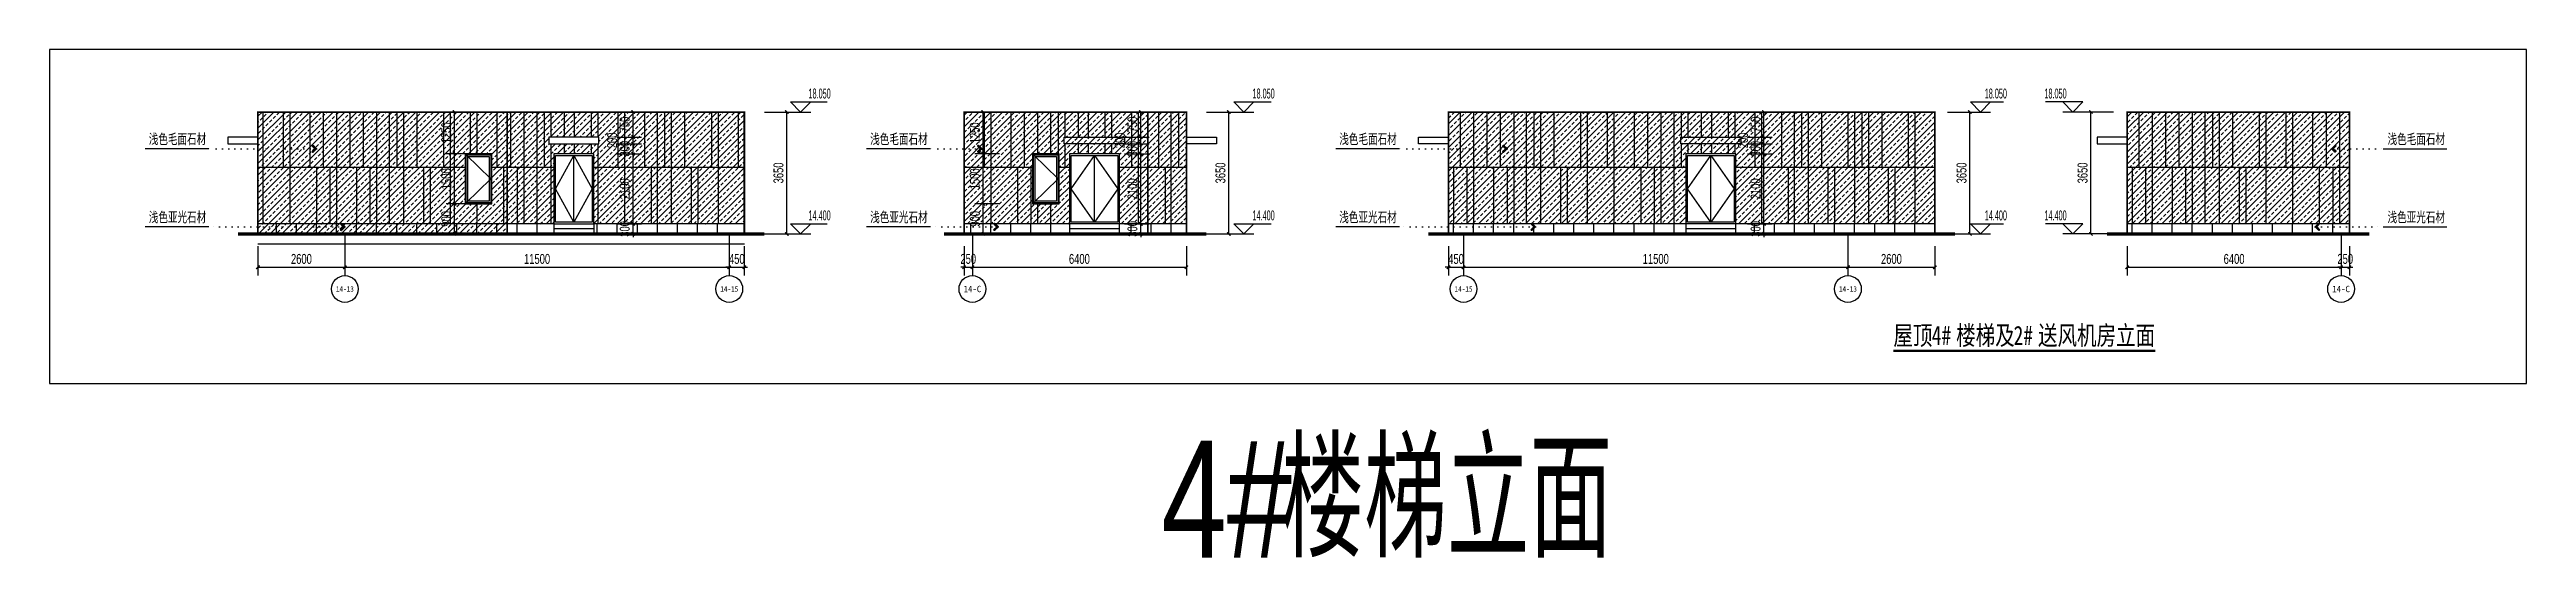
# Model space of a CAD drawing. Extents: x -483182 to 812890, y -390528 to -214858.
# Drawn here: x 551060 to 625160, y -316919 to -301707 of the extents above; entities that cross this region are included whole.
import ezdxf
from ezdxf.enums import TextEntityAlignment as Align

# ---------------------------------------------------------------- set-up
doc = ezdxf.new("R2010")
doc.units = 0
doc.header["$LTSCALE"] = 1000
doc.header["$MEASUREMENT"] = 0
doc.linetypes.add('DOT2', pattern=[0.125, 0, -0.125])
for name, color, linetype in [('01-标注_尺寸', 124, 'Continuous'), ('01-标注_标高', 200, 'Continuous'), ('01-标注_符号', 200, 'Continuous'), ('01-标注_轴线坐标', 132, 'Continuous'), ('02-TEXT_标注', 130, 'Continuous'), ('02-TEXT_轴号', 7, 'Continuous'), ('05-填充_156', 156, 'Continuous'), ('A-C_窗', 140, 'Continuous'), ('DIM_SYMB', 3, 'Continuous'), ('E-立面轮廓', 241, 'Continuous'), ('建-标注-文本', 254, 'Continuous')]:
    doc.layers.add(name, color=color, linetype=linetype)
doc.layers.add('04-不打印_辅助线', color=165, linetype='Continuous', plot=False)
doc.styles.add('_TCH_AXIS', font='STXIHEI_0.TTF', dxfattribs={"width": 0.75})
doc.styles.add('_TCH_DIM', font='ros.shx', dxfattribs={"width": 0.75, "bigfont": 'jd.shx'})
doc.styles.add('_TCH_DIM_T3', font='ros.shx', dxfattribs={"width": 0.705882, "bigfont": 'jd.shx'})
doc.styles.add('_TCH_LABEL', font='ros.shx', dxfattribs={"width": 0.75, "bigfont": 'jd.shx'})
doc.styles.add('logo-3', font='', dxfattribs={"width": 0.75})
doc.styles.get("Standard").update_dxf_attribs({"font": 'STXIHEI_0.TTF', "width": 0.75})
doc.styles.get('logo-3').set_extended_font_data('SimSun')
doc.dimstyles.new('_TCH_ARCH&&100', dxfattribs={"dimtxt": 297.5, "dimasz": 100, "dimexe": 250, "dimexo": 300, "dimgap": 100, "dimtad": 1, "dimdec": 0, "dimzin": 0, "dimdsep": 46, "dimtxsty": '_TCH_DIM_T3', "dimblk": 'ARCHTICK', "dimcen": 0.09, "dimclrt": 7, "dimazin": 2, "dimtfac": 1, "dimtdec": 0, "dimtix": 1, "dimtmove": 2, "dimatfit": 3, "dimfxl": 0, "dimtolj": 1, "dimtzin": 0, "dimarcsym": 0})
doc.dimstyles.new('副本 ISO-1', dxfattribs={"dimtxt": 2.5, "dimasz": 1.5, "dimexe": 1.25, "dimexo": 0.625, "dimtad": 1, "dimdec": 0, "dimtxsty": 'logo-3', "dimblk": 'ARCHTICK', "dimcen": 2.5, "dimdle": 1, "dimadec": 0, "dimazin": 0, "dimtfac": 1, "dimtdec": 0, "dimtix": 1, "dimtmove": 0, "dimatfit": 3, "dimldrblk": 'AR', "dimfxl": 0, "dimarcsym": 0})

msp = doc.modelspace()

# ---------------------------------------------------------------- texts
at = {"layer": '02-TEXT_标注'}
for s, height, style, width, p in [('18.050', 297.5, '_TCH_DIM', 0.529412, (573764, -303174.4)), ('18.050', 297.5, '_TCH_DIM', 0.529412, (587046.6, -303174.4)), ('18.050', 297.5, '_TCH_DIM', 0.529412, (608952.7, -303174.4)), ('18.050', 297.5, '_TCH_DIM', 0.529412, (610738.6, -303174.4)), ('浅色毛面石材', 347.29, '_TCH_LABEL', 0.75, (554028.2, -304572.2)), ('浅色毛面石材', 347.29, '_TCH_LABEL', 0.75, (575609.7, -304572.2)), ('浅色毛面石材', 347.29, '_TCH_LABEL', 0.75, (589644.3, -304572.2)), ('浅色毛面石材', 347.29, '_TCH_LABEL', 0.75, (621003.3, -304572.2)), ('浅色亚光石材', 347.29, '_TCH_LABEL', 0.75, (554028.2, -306911.6)), ('14.400', 297.5, '_TCH_DIM', 0.529412, (573764, -306824.4)), ('浅色亚光石材', 347.29, '_TCH_LABEL', 0.75, (575609.7, -306911.6)), ('14.400', 297.5, '_TCH_DIM', 0.529412, (587046.6, -306824.4)), ('浅色亚光石材', 347.29, '_TCH_LABEL', 0.75, (589644.3, -306911.6)), ('14.400', 297.5, '_TCH_DIM', 0.529412, (608952.7, -306824.4)), ('14.400', 297.5, '_TCH_DIM', 0.529412, (610738.6, -306824.4)), ('浅色亚光石材', 347.29, '_TCH_LABEL', 0.75, (621003.3, -306911.6))]:
    msp.add_text(s, height=height, dxfattribs=dict(at, style=style, width=width)).set_placement(p)
at = {"layer": '02-TEXT_标注', "color": 0, "style": '_TCH_LABEL', "width": 0.75}
for s, height, p in [('4#', 3500, (584323.3, -316919)), ('楼梯立面', 3472.87, (587910.8, -316919))]:
    msp.add_text(s, height=height, dxfattribs=at).set_placement(p)
at = {"layer": '02-TEXT_轴号', "style": '_TCH_AXIS'}
for s, height, width, p, p2 in [('14-13', 163.05, 0.938776, (559627.6, -308960.3), (560163.4, -308960.3)), ('14-15', 163.05, 0.938776, (571127.6, -308960.3), (571663.4, -308960.3)), ('14-C', 191.38, 0.927711, (578405.4, -308974.5), (578931.7, -308974.5)), ('14-15', 163.05, 0.938776, (593093.7, -308960.3), (593629.5, -308960.3)), ('14-13', 163.05, 0.938776, (604593.7, -308960.3), (605129.5, -308960.3)), ('14-C', 191.38, 0.927711, (619350, -308974.5), (619876.2, -308974.5))]:
    msp.add_text(s, height=height, dxfattribs=dict(at, width=width)).set_placement(p, p2, align=Align.FIT)
at = {"layer": '建-标注-文本', "width": 0.75}
for s, p in [('屋顶', (606220.9, -310553.8)), ('4#', (607367.2, -310553.8)), ('楼梯及', (608097.4, -310553.8)), ('2#', (609816.8, -310553.8)), ('送风机房立面', (610547, -310553.8))]:
    msp.add_text(s, height=570.85, dxfattribs=at).set_placement(p)

# ---------------------------------------------------------------- blocks, each defined once
blk = doc.blocks.new('dddddddddddd3')
at = {"layer": 'A-C_窗'}
for p, q in [((-16250, 3350), (-16250, 0)), ((-15650, 3350), (-15650, 1700)), ((-15450, 3350), (-15450, 0)), ((-14850, 3350), (-14850, 1700)), ((-14450, 3350), (-14450, 1700)), ((-14450, 3350), (-14450, 1700)), ((-14050, 3350), (-14050, 0)), ((-13650, 3350), (-13650, 1700)), ((-13250, 3350), (-13250, 1700)), ((-13250, 3350), (-13250, 1700)), ((-12850, 3350), (-12850, 0)), ((-12463, 0), (-12463, 3350)), ((-12250, 3350), (-12250, 1700)), ((-12050, 3350), (-12050, 0)), ((-11650, 3350), (-11650, 1700)), ((-10850, 3350), (-10850, 1700)), ((-10650, 3350), (-10650, 0)), ((-10050, 3350), (-10050, 2100)), ((-9850, 3350), (-9850, 2100)), ((-9250, 3350), (-9250, 1700)), ((-8850, 3350), (-8850, 1700)), ((-8850, 3350), (-8850, 1700)), ((-8450, 3350), (-8450, 0)), ((-8050, 0), (-8050, 3350)), ((-7837, 3350), (-7837, 1700)), ((-7637, 3350), (-7637, 2600)), ((-7237, 3350), (-7237, 2600)), ((-6937, 3350), (-6937, 2600)), ((-6437, 3350), (-6437, 2600)), ((-6237, 3350), (-6237, 2600)), ((-5637, 3350), (-5637, 1700)), ((-5437, 3350), (-5437, 0)), ((-4837, 3350), (-4837, 1700)), ((-4450, 0), (-4450, 3350)), ((-4237, 3350), (-4237, 1700)), ((-4037, 3350), (-4037, 0)), ((-3637, 3350), (-3637, 1700)), ((-2837, 3350), (-2837, 1700)), ((-2637, 3350), (-2637, 0)), ((-2037, 3350), (-2037, 1700)), ((-7637, 2400), (-7637, 0)), ((-7237, 2400), (-7237, 2100)), ((-6937, 2400), (-6937, 2100)), ((-6437, 2400), (-6437, 2100)), ((-6237, 2400), (-6237, 0)), ((-16400, 1700), (-10200, 1700)), ((-14650, 1700), (-14650, 0)), ((-14250, 1700), (-14250, 0)), ((-13450, 1700), (-13450, 0)), ((-13050, 1700), (-13050, 0)), ((-11450, 1700), (-11450, 0)), ((-11250, 1700), (-11250, 0)), ((-9400, 1700), (-7550, 1700)), ((-9050, 1700), (-9050, 0)), ((-8650, 1700), (-8650, 0)), ((-6350, 1700), (-1850, 1700)), ((-4637, 1700), (-4637, 0)), ((-3437, 1700), (-3437, 0)), ((-3237, 1700), (-3237, 0)), ((-7550, 0), (-16400, 0)), ((-15850, -300), (-15850, 0)), ((-15250, -300), (-15250, 0)), ((-14650, -300), (-14650, 0)), ((-14050, -300), (-14050, 0)), ((-13450, -300), (-13450, 0)), ((-12850, -300), (-12850, 0)), ((-12250, -300), (-12250, 0)), ((-11650, -300), (-11650, 0)), ((-11050, -300), (-11050, 0)), ((-10450, -300), (-10450, 0)), ((-9850, 600), (-9850, 0)), ((-9850, -300), (-9850, 0)), ((-9250, -300), (-9250, 0)), ((-8650, -300), (-8650, 0)), ((-8050, -300), (-8050, 0)), ((-1850, 0), (-6350, 0)), ((-6250, -300), (-6250, 0)), ((-5650, -300), (-5650, 0)), ((-5050, -300), (-5050, 0)), ((-4450, -300), (-4450, 0)), ((-3850, -300), (-3850, 0)), ((-3250, -300), (-3250, 0)), ((-2650, -300), (-2650, 0))]:
    blk.add_line(p, q, dxfattribs=at)
blk = doc.blocks.new('_ArchTick')
at = {"color": 0, "linetype": 'ByBlock', "const_width": 0.4}
blk.add_lwpolyline([(-0.5, -0.5), (0.5, 0.5)], dxfattribs=at)
blk = doc.blocks.new('*X6')
at = {"color": 0}
for p, q in [((-1012.312, 1692.723), (-1012.284, 1692.723)), ((-1012.312, 1692.722), (-1012.312, 1692.723)), ((-1012.312, 1692.618), (-1012.283, 1692.618)), ((-1012.312, 1692.617), (-1012.312, 1692.618)), ((-1012.311, 1692.724), (-1012.285, 1692.724)), ((-1012.311, 1692.721), (-1012.311, 1692.724)), ((-1012.311, 1692.722), (-1012.283, 1692.722)), ((-1012.311, 1692.619), (-1012.282, 1692.619)), ((-1012.311, 1692.616), (-1012.311, 1692.619)), ((-1012.311, 1692.617), (-1012.284, 1692.617)), ((-1012.31, 1692.725), (-1012.286, 1692.725)), ((-1012.31, 1692.72), (-1012.31, 1692.725)), ((-1012.31, 1692.721), (-1012.282, 1692.721)), ((-1012.31, 1692.62), (-1012.281, 1692.62)), ((-1012.31, 1692.615), (-1012.31, 1692.62)), ((-1012.31, 1692.616), (-1012.285, 1692.616)), ((-1012.309, 1692.726), (-1012.287, 1692.726)), ((-1012.309, 1692.719), (-1012.309, 1692.726)), ((-1012.309, 1692.72), (-1012.281, 1692.72)), ((-1012.309, 1692.621), (-1012.28, 1692.621)), ((-1012.309, 1692.614), (-1012.309, 1692.621)), ((-1012.309, 1692.615), (-1012.286, 1692.615)), ((-1012.308, 1692.727), (-1012.288, 1692.727)), ((-1012.308, 1692.718), (-1012.308, 1692.727)), ((-1012.308, 1692.719), (-1012.28, 1692.719)), ((-1012.308, 1692.622), (-1012.279, 1692.622)), ((-1012.308, 1692.613), (-1012.308, 1692.622)), ((-1012.308, 1692.614), (-1012.287, 1692.614)), ((-1012.307, 1692.728), (-1012.289, 1692.728)), ((-1012.307, 1692.717), (-1012.307, 1692.728)), ((-1012.307, 1692.718), (-1012.279, 1692.718)), ((-1012.307, 1692.623), (-1012.278, 1692.623)), ((-1012.307, 1692.612), (-1012.307, 1692.623)), ((-1012.307, 1692.613), (-1012.288, 1692.613)), ((-1012.306, 1692.729), (-1012.29, 1692.729)), ((-1012.306, 1692.716), (-1012.306, 1692.729)), ((-1012.306, 1692.717), (-1012.278, 1692.717)), ((-1012.306, 1692.624), (-1012.277, 1692.624)), ((-1012.306, 1692.611), (-1012.306, 1692.624)), ((-1012.306, 1692.612), (-1012.289, 1692.612)), ((-1012.305, 1692.73), (-1012.291, 1692.73)), ((-1012.305, 1692.715), (-1012.305, 1692.73)), ((-1012.305, 1692.716), (-1012.277, 1692.716)), ((-1012.305, 1692.625), (-1012.276, 1692.625)), ((-1012.305, 1692.61), (-1012.305, 1692.625)), ((-1012.305, 1692.611), (-1012.29, 1692.611)), ((-1012.304, 1692.731), (-1012.292, 1692.731)), ((-1012.304, 1692.714), (-1012.304, 1692.731)), ((-1012.304, 1692.715), (-1012.276, 1692.715)), ((-1012.304, 1692.626), (-1012.275, 1692.626)), ((-1012.304, 1692.609), (-1012.304, 1692.626)), ((-1012.304, 1692.61), (-1012.291, 1692.61)), ((-1012.303, 1692.732), (-1012.293, 1692.732)), ((-1012.303, 1692.713), (-1012.303, 1692.732)), ((-1012.303, 1692.714), (-1012.275, 1692.714)), ((-1012.303, 1692.627), (-1012.274, 1692.627)), ((-1012.303, 1692.608), (-1012.303, 1692.627)), ((-1012.303, 1692.609), (-1012.292, 1692.609)), ((-1012.302, 1692.733), (-1012.294, 1692.733)), ((-1012.302, 1692.712), (-1012.302, 1692.733)), ((-1012.302, 1692.713), (-1012.274, 1692.713)), ((-1012.302, 1692.628), (-1012.273, 1692.628)), ((-1012.302, 1692.607), (-1012.302, 1692.628)), ((-1012.302, 1692.608), (-1012.293, 1692.608)), ((-1012.301, 1692.734), (-1012.295, 1692.734)), ((-1012.301, 1692.711), (-1012.301, 1692.734)), ((-1012.301, 1692.712), (-1012.273, 1692.712)), ((-1012.301, 1692.629), (-1012.272, 1692.629)), ((-1012.301, 1692.606), (-1012.301, 1692.629)), ((-1012.301, 1692.607), (-1012.294, 1692.607)), ((-1012.3, 1692.735), (-1012.296, 1692.735)), ((-1012.3, 1692.71), (-1012.3, 1692.735)), ((-1012.3, 1692.711), (-1012.272, 1692.711)), ((-1012.3, 1692.63), (-1012.271, 1692.63)), ((-1012.3, 1692.605), (-1012.3, 1692.63)), ((-1012.3, 1692.606), (-1012.295, 1692.606)), ((-1012.299, 1692.736), (-1012.297, 1692.736)), ((-1012.299, 1692.709), (-1012.299, 1692.736)), ((-1012.299, 1692.71), (-1012.271, 1692.71)), ((-1012.299, 1692.631), (-1012.27, 1692.631)), ((-1012.299, 1692.604), (-1012.299, 1692.631)), ((-1012.299, 1692.605), (-1012.296, 1692.605)), ((-1012.298, 1692.708), (-1012.298, 1692.736)), ((-1012.298, 1692.709), (-1012.27, 1692.709)), ((-1012.298, 1692.632), (-1012.269, 1692.632)), ((-1012.298, 1692.603), (-1012.298, 1692.632)), ((-1012.298, 1692.604), (-1012.297, 1692.604)), ((-1012.297, 1692.707), (-1012.297, 1692.735)), ((-1012.297, 1692.708), (-1012.269, 1692.708)), ((-1012.297, 1692.633), (-1012.268, 1692.633)), ((-1012.297, 1692.604), (-1012.297, 1692.633)), ((-1012.296, 1692.706), (-1012.296, 1692.734)), ((-1012.296, 1692.707), (-1012.268, 1692.707)), ((-1012.296, 1692.634), (-1012.267, 1692.634)), ((-1012.296, 1692.605), (-1012.296, 1692.634)), ((-1012.295, 1692.705), (-1012.295, 1692.733)), ((-1012.295, 1692.706), (-1012.267, 1692.706)), ((-1012.295, 1692.635), (-1012.266, 1692.635)), ((-1012.295, 1692.606), (-1012.295, 1692.635)), ((-1012.294, 1692.704), (-1012.294, 1692.732)), ((-1012.294, 1692.705), (-1012.266, 1692.705)), ((-1012.294, 1692.636), (-1012.265, 1692.636)), ((-1012.294, 1692.607), (-1012.294, 1692.636)), ((-1012.293, 1692.703), (-1012.293, 1692.731)), ((-1012.293, 1692.704), (-1012.265, 1692.704)), ((-1012.293, 1692.637), (-1012.264, 1692.637)), ((-1012.293, 1692.608), (-1012.293, 1692.637)), ((-1012.292, 1692.702), (-1012.292, 1692.73)), ((-1012.292, 1692.703), (-1012.264, 1692.703)), ((-1012.292, 1692.638), (-1012.263, 1692.638)), ((-1012.292, 1692.609), (-1012.292, 1692.638)), ((-1012.291, 1692.701), (-1012.291, 1692.729)), ((-1012.291, 1692.702), (-1012.263, 1692.702)), ((-1012.291, 1692.639), (-1012.262, 1692.639)), ((-1012.291, 1692.61), (-1012.291, 1692.639)), ((-1012.29, 1692.7), (-1012.29, 1692.728)), ((-1012.29, 1692.701), (-1012.262, 1692.701)), ((-1012.29, 1692.64), (-1012.261, 1692.64)), ((-1012.29, 1692.611), (-1012.29, 1692.64)), ((-1012.289, 1692.699), (-1012.289, 1692.727)), ((-1012.289, 1692.7), (-1012.261, 1692.7)), ((-1012.289, 1692.641), (-1012.26, 1692.641)), ((-1012.289, 1692.612), (-1012.289, 1692.641)), ((-1012.288, 1692.698), (-1012.288, 1692.726)), ((-1012.288, 1692.699), (-1012.26, 1692.699)), ((-1012.288, 1692.642), (-1012.259, 1692.642)), ((-1012.288, 1692.613), (-1012.288, 1692.642)), ((-1012.287, 1692.697), (-1012.287, 1692.725)), ((-1012.287, 1692.698), (-1012.259, 1692.698)), ((-1012.287, 1692.643), (-1012.258, 1692.643)), ((-1012.287, 1692.614), (-1012.287, 1692.643)), ((-1012.286, 1692.696), (-1012.286, 1692.724)), ((-1012.286, 1692.697), (-1012.258, 1692.697)), ((-1012.286, 1692.644), (-1012.257, 1692.644)), ((-1012.286, 1692.615), (-1012.286, 1692.644)), ((-1012.285, 1692.695), (-1012.285, 1692.723)), ((-1012.285, 1692.696), (-1012.257, 1692.696)), ((-1012.285, 1692.645), (-1012.256, 1692.645)), ((-1012.285, 1692.616), (-1012.285, 1692.645)), ((-1012.284, 1692.694), (-1012.284, 1692.722)), ((-1012.284, 1692.695), (-1012.256, 1692.695)), ((-1012.284, 1692.646), (-1012.255, 1692.646)), ((-1012.284, 1692.617), (-1012.284, 1692.646)), ((-1012.283, 1692.693), (-1012.283, 1692.721)), ((-1012.283, 1692.694), (-1012.255, 1692.694)), ((-1012.283, 1692.647), (-1012.254, 1692.647)), ((-1012.283, 1692.618), (-1012.283, 1692.647)), ((-1012.282, 1692.692), (-1012.282, 1692.72)), ((-1012.282, 1692.693), (-1012.254, 1692.693)), ((-1012.282, 1692.648), (-1012.253, 1692.648)), ((-1012.282, 1692.619), (-1012.282, 1692.648)), ((-1012.281, 1692.691), (-1012.281, 1692.719)), ((-1012.281, 1692.692), (-1012.253, 1692.692)), ((-1012.281, 1692.649), (-1012.252, 1692.649)), ((-1012.281, 1692.62), (-1012.281, 1692.649)), ((-1012.28, 1692.69), (-1012.28, 1692.718)), ((-1012.28, 1692.691), (-1012.252, 1692.691)), ((-1012.28, 1692.65), (-1012.251, 1692.65)), ((-1012.28, 1692.621), (-1012.28, 1692.65)), ((-1012.279, 1692.689), (-1012.279, 1692.717)), ((-1012.279, 1692.69), (-1012.251, 1692.69)), ((-1012.279, 1692.651), (-1012.25, 1692.651)), ((-1012.279, 1692.622), (-1012.279, 1692.651)), ((-1012.278, 1692.688), (-1012.278, 1692.716)), ((-1012.278, 1692.689), (-1012.25, 1692.689)), ((-1012.278, 1692.652), (-1012.249, 1692.652)), ((-1012.278, 1692.623), (-1012.278, 1692.652)), ((-1012.277, 1692.687), (-1012.277, 1692.715)), ((-1012.277, 1692.688), (-1012.249, 1692.688)), ((-1012.277, 1692.653), (-1012.248, 1692.653)), ((-1012.277, 1692.624), (-1012.277, 1692.653)), ((-1012.276, 1692.686), (-1012.276, 1692.714)), ((-1012.276, 1692.687), (-1012.248, 1692.687)), ((-1012.276, 1692.654), (-1012.247, 1692.654)), ((-1012.276, 1692.625), (-1012.276, 1692.654)), ((-1012.275, 1692.685), (-1012.275, 1692.713)), ((-1012.275, 1692.686), (-1012.247, 1692.686)), ((-1012.275, 1692.655), (-1012.246, 1692.655)), ((-1012.275, 1692.626), (-1012.275, 1692.655)), ((-1012.274, 1692.684), (-1012.274, 1692.712)), ((-1012.274, 1692.685), (-1012.246, 1692.685)), ((-1012.274, 1692.656), (-1012.245, 1692.656)), ((-1012.274, 1692.627), (-1012.274, 1692.656)), ((-1012.273, 1692.683), (-1012.273, 1692.711)), ((-1012.273, 1692.684), (-1012.245, 1692.684)), ((-1012.273, 1692.657), (-1012.244, 1692.657)), ((-1012.273, 1692.628), (-1012.273, 1692.657)), ((-1012.272, 1692.682), (-1012.272, 1692.71)), ((-1012.272, 1692.683), (-1012.244, 1692.683)), ((-1012.272, 1692.658), (-1012.243, 1692.658)), ((-1012.272, 1692.629), (-1012.272, 1692.658)), ((-1012.271, 1692.681), (-1012.271, 1692.709)), ((-1012.271, 1692.682), (-1012.243, 1692.682)), ((-1012.271, 1692.659), (-1012.242, 1692.659)), ((-1012.271, 1692.63), (-1012.271, 1692.659)), ((-1012.27, 1692.68), (-1012.27, 1692.708)), ((-1012.27, 1692.681), (-1012.242, 1692.681)), ((-1012.27, 1692.66), (-1012.241, 1692.66)), ((-1012.27, 1692.631), (-1012.27, 1692.66)), ((-1012.269, 1692.679), (-1012.269, 1692.707)), ((-1012.269, 1692.68), (-1012.241, 1692.68)), ((-1012.269, 1692.661), (-1012.24, 1692.661)), ((-1012.269, 1692.632), (-1012.269, 1692.661)), ((-1012.268, 1692.678), (-1012.268, 1692.706)), ((-1012.268, 1692.679), (-1012.24, 1692.679)), ((-1012.268, 1692.662), (-1012.239, 1692.662)), ((-1012.268, 1692.633), (-1012.268, 1692.662)), ((-1012.267, 1692.677), (-1012.267, 1692.705)), ((-1012.267, 1692.678), (-1012.239, 1692.678)), ((-1012.267, 1692.663), (-1012.238, 1692.663)), ((-1012.267, 1692.634), (-1012.267, 1692.663)), ((-1012.266, 1692.676), (-1012.266, 1692.704)), ((-1012.266, 1692.677), (-1012.238, 1692.677)), ((-1012.266, 1692.664), (-1012.237, 1692.664)), ((-1012.266, 1692.635), (-1012.266, 1692.664)), ((-1012.265, 1692.675), (-1012.265, 1692.703)), ((-1012.265, 1692.676), (-1012.237, 1692.676)), ((-1012.265, 1692.665), (-1012.236, 1692.665)), ((-1012.265, 1692.636), (-1012.265, 1692.665)), ((-1012.264, 1692.674), (-1012.264, 1692.702)), ((-1012.264, 1692.675), (-1012.236, 1692.675)), ((-1012.264, 1692.666), (-1012.235, 1692.666)), ((-1012.264, 1692.637), (-1012.264, 1692.666)), ((-1012.263, 1692.673), (-1012.263, 1692.701)), ((-1012.263, 1692.674), (-1012.235, 1692.674)), ((-1012.263, 1692.667), (-1012.234, 1692.667)), ((-1012.263, 1692.638), (-1012.263, 1692.667)), ((-1012.262, 1692.672), (-1012.262, 1692.7)), ((-1012.262, 1692.673), (-1012.234, 1692.673)), ((-1012.262, 1692.668), (-1012.233, 1692.668)), ((-1012.262, 1692.639), (-1012.262, 1692.668)), ((-1012.261, 1692.671), (-1012.261, 1692.699)), ((-1012.261, 1692.672), (-1012.233, 1692.672)), ((-1012.261, 1692.669), (-1012.232, 1692.669)), ((-1012.261, 1692.64), (-1012.261, 1692.669)), ((-1012.26, 1692.67), (-1012.26, 1692.698)), ((-1012.26, 1692.671), (-1012.232, 1692.671)), ((-1012.26, 1692.67), (-1012.231, 1692.67)), ((-1012.26, 1692.641), (-1012.26, 1692.67)), ((-1012.259, 1692.642), (-1012.259, 1692.697)), ((-1012.258, 1692.643), (-1012.258, 1692.696)), ((-1012.257, 1692.644), (-1012.257, 1692.695)), ((-1012.256, 1692.645), (-1012.256, 1692.694)), ((-1012.255, 1692.646), (-1012.255, 1692.693)), ((-1012.254, 1692.647), (-1012.254, 1692.692)), ((-1012.253, 1692.648), (-1012.253, 1692.691)), ((-1012.252, 1692.649), (-1012.252, 1692.69)), ((-1012.251, 1692.65), (-1012.251, 1692.689)), ((-1012.25, 1692.651), (-1012.25, 1692.688)), ((-1012.249, 1692.652), (-1012.249, 1692.687)), ((-1012.248, 1692.653), (-1012.248, 1692.686)), ((-1012.247, 1692.654), (-1012.247, 1692.685)), ((-1012.246, 1692.655), (-1012.246, 1692.684)), ((-1012.245, 1692.656), (-1012.245, 1692.683)), ((-1012.244, 1692.657), (-1012.244, 1692.682)), ((-1012.243, 1692.658), (-1012.243, 1692.681)), ((-1012.242, 1692.659), (-1012.242, 1692.68)), ((-1012.241, 1692.66), (-1012.241, 1692.679)), ((-1012.24, 1692.661), (-1012.24, 1692.678)), ((-1012.239, 1692.662), (-1012.239, 1692.677)), ((-1012.238, 1692.663), (-1012.238, 1692.676)), ((-1012.237, 1692.664), (-1012.237, 1692.675)), ((-1012.236, 1692.665), (-1012.236, 1692.674)), ((-1012.235, 1692.666), (-1012.235, 1692.673)), ((-1012.234, 1692.667), (-1012.234, 1692.672)), ((-1012.233, 1692.668), (-1012.233, 1692.671)), ((-1012.232, 1692.669), (-1012.232, 1692.67))]:
    blk.add_line(p, q, dxfattribs=at)
blk = doc.blocks.new('A-ARROW')
blk.add_lwpolyline([(0.081, 0.052), (0.067, 0.067), (0, 0), (0.067, -0.067), (0.081, -0.052), (0.028, 0)], close=True)
at = {"rotation": 180}
blk.add_blockref('*X6', (-1012.231, 1692.67), dxfattribs=at)
blk = doc.blocks.new('AR')
at = {"xscale": -21.59999999986031, "yscale": 21.59999999999127, "zscale": 21.6, "rotation": 359.9999997162888}
blk.add_blockref('A-ARROW', (0, 0), dxfattribs=at)
blk = doc.blocks.new('d4s5d8')
at = {"layer": 'A-C_窗'}
for p, q in [((-14450, 3350), (-14450, 1700)), ((-14450, 3350), (-14450, 1700)), ((-14050, 3350), (-14050, 0)), ((-13650, 3350), (-13650, 1700)), ((-13250, 3350), (-13250, 1700)), ((-13250, 3350), (-13250, 1700)), ((-12850, 3350), (-12850, 0)), ((-12463, 0), (-12463, 3350)), ((-12250, 3350), (-12250, 1700)), ((-12050, 3350), (-12050, 0)), ((-11650, 3350), (-11650, 1700)), ((-10850, 3350), (-10850, 1700)), ((-10650, 3350), (-10650, 0)), ((-10050, 3350), (-10050, 1700)), ((-9850, 3350), (-9850, 1700)), ((-9250, 3350), (-9250, 1700)), ((-8850, 3350), (-8850, 1700)), ((-8850, 3350), (-8850, 1700)), ((-8450, 3350), (-8450, 0)), ((-8050, 0), (-8050, 3350)), ((-7837, 3350), (-7837, 2600)), ((-7637, 3350), (-7637, 2600)), ((-7237, 3350), (-7237, 2600)), ((-6937, 3350), (-6937, 2600)), ((-6437, 3350), (-6437, 2600)), ((-6237, 3350), (-6237, 2600)), ((-5637, 3350), (-5637, 1700)), ((-5437, 3350), (-5437, 0)), ((-4837, 3350), (-4837, 1700)), ((-4450, 0), (-4450, 3350)), ((-4237, 3350), (-4237, 1700)), ((-4037, 3350), (-4037, 0)), ((-3637, 3350), (-3637, 1700)), ((-2850, 3350), (-2850, 1700)), ((-2650, 3350), (-2650, 0)), ((-2437, 3350), (-2437, 1700)), ((-2237, 3350), (-2237, 0)), ((-1837, 3350), (-1837, 1700)), ((-1050, 3350), (-1050, 1700)), ((-850, 3350), (-850, 0)), ((-7837, 2400), (-7837, 1700)), ((-7637, 2400), (-7637, 2100)), ((-7237, 2400), (-7237, 2100)), ((-6937, 2400), (-6937, 2100)), ((-6437, 2400), (-6437, 2100)), ((-6237, 2400), (-6237, 2100)), ((-14800, 1700), (-7700, 1700)), ((-14650, 1700), (-14650, 0)), ((-14250, 1700), (-14250, 0)), ((-13450, 1700), (-13450, 0)), ((-13050, 1700), (-13050, 0)), ((-11450, 1700), (-11450, 0)), ((-11250, 1700), (-11250, 0)), ((-9850, 1700), (-9850, 0)), ((-9050, 1700), (-9050, 0)), ((-8650, 1700), (-8650, 0)), ((-6200, 1700), (-250, 1700)), ((-4637, 1700), (-4637, 0)), ((-3450, 1700), (-3450, 0)), ((-3250, 1700), (-3250, 0)), ((-1650, 1700), (-1650, 0)), ((-1450, 1700), (-1450, 0)), ((-7700, 0), (-14800, 0)), ((-14650, -300), (-14650, 0)), ((-14050, -300), (-14050, 0)), ((-13450, -300), (-13450, 0)), ((-12850, -300), (-12850, 0)), ((-12250, -300), (-12250, 0)), ((-11650, -300), (-11650, 0)), ((-11050, -300), (-11050, 0)), ((-10450, -300), (-10450, 0)), ((-9850, -300), (-9850, 0)), ((-9250, -300), (-9250, 0)), ((-8650, -300), (-8650, 0)), ((-8050, -300), (-8050, 0)), ((-250, 0), (-6200, 0)), ((-5650, -300), (-5650, 0)), ((-5050, -300), (-5050, 0)), ((-4450, -300), (-4450, 0)), ((-3850, -300), (-3850, 0)), ((-3250, -300), (-3250, 0)), ((-2650, -300), (-2650, 0)), ((-2050, -300), (-2050, 0)), ((-1450, -300), (-1450, 0)), ((-850, -300), (-850, 0))]:
    blk.add_line(p, q, dxfattribs=at)
blk = doc.blocks.new('*D2090')
at = {"layer": '01-标注_尺寸', "color": 0, "lineweight": -2, "transparency": 16777216}
for p, q in [((572445, -303579), (573366, -303579)), ((573116, -307229), (573116, -303579)), ((572445, -307229), (573366, -307229))]:
    blk.add_line(p, q, dxfattribs=at)
at = {"layer": 'Defpoints', "color": 0, "transparency": 16777216}
for p in [(572145, -303579), (573116, -303579), (572145, -307229)]:
    blk.add_point(p, dxfattribs=at)
at = {"layer": '01-标注_尺寸', "color": 0, "lineweight": -2, "transparency": 16777216, "xscale": 100, "yscale": 100, "zscale": 100}
for p, rotation in [((573116, -303579), 90), ((573116, -307229), 270)]:
    blk.add_blockref('_ArchTick', p, dxfattribs=dict(at, rotation=rotation))
at = {"layer": '01-标注_尺寸', "color": 7, "transparency": 16777216, "insert": (572868, -305404), "char_height": 297.5, "attachment_point": 5, "rotation": 90, "style": '_TCH_DIM_T3'}
blk.add_mtext('\\A1;3650', dxfattribs=at)
blk = doc.blocks.new('*D2091')
at = {"layer": '01-标注_尺寸', "color": 0, "lineweight": -2, "transparency": 16777216}
for p, q in [((568029, -306929), (568768, -306929)), ((568029, -307229), (568768, -307229)), ((568518, -306929), (568518, -306829)), ((568518, -307229), (568518, -306929)), ((568518, -307229), (568518, -307329))]:
    blk.add_line(p, q, dxfattribs=at)
at = {"layer": 'Defpoints', "color": 0, "transparency": 16777216}
for p in [(567729, -306929), (567729, -307229), (568518, -306929)]:
    blk.add_point(p, dxfattribs=at)
at = {"layer": '01-标注_尺寸', "color": 0, "lineweight": -2, "transparency": 16777216, "xscale": 100, "yscale": 100, "zscale": 100}
for p, rotation in [((568518, -306929), 270), ((568518, -307229), 90)]:
    blk.add_blockref('_ArchTick', p, dxfattribs=dict(at, rotation=rotation))
at = {"layer": '01-标注_尺寸', "color": 7, "transparency": 16777216, "insert": (568269, -307079), "char_height": 297.5, "attachment_point": 5, "rotation": 90, "style": '_TCH_DIM_T3'}
blk.add_mtext('\\A1;300', dxfattribs=at)
blk = doc.blocks.new('*D2092')
at = {"layer": '01-标注_尺寸', "color": 0, "lineweight": -2, "transparency": 16777216}
for p, q in [((568029, -304829), (568768, -304829)), ((568518, -306929), (568518, -304829)), ((568029, -306929), (568768, -306929))]:
    blk.add_line(p, q, dxfattribs=at)
at = {"layer": 'Defpoints', "color": 0, "transparency": 16777216}
for p in [(567729, -304829), (568518, -304829), (567729, -306929)]:
    blk.add_point(p, dxfattribs=at)
at = {"layer": '01-标注_尺寸', "color": 0, "lineweight": -2, "transparency": 16777216, "xscale": 100, "yscale": 100, "zscale": 100}
for p, rotation in [((568518, -304829), 90), ((568518, -306929), 270)]:
    blk.add_blockref('_ArchTick', p, dxfattribs=dict(at, rotation=rotation))
at = {"layer": '01-标注_尺寸', "color": 7, "transparency": 16777216, "insert": (568269, -305879), "char_height": 297.5, "attachment_point": 5, "rotation": 90, "style": '_TCH_DIM_T3'}
blk.add_mtext('\\A1;2100', dxfattribs=at)
blk = doc.blocks.new('*D2093')
at = {"layer": '01-标注_尺寸', "color": 0, "lineweight": -2, "transparency": 16777216}
for p, q in [((568029, -304529), (568768, -304529)), ((568518, -304529), (568518, -304429)), ((568518, -304829), (568518, -304529)), ((568029, -304829), (568768, -304829)), ((568518, -304829), (568518, -304929))]:
    blk.add_line(p, q, dxfattribs=at)
at = {"layer": 'Defpoints', "color": 0, "transparency": 16777216}
for p in [(567729, -304529), (568518, -304529), (567729, -304829)]:
    blk.add_point(p, dxfattribs=at)
at = {"layer": '01-标注_尺寸', "color": 0, "lineweight": -2, "transparency": 16777216, "xscale": 100, "yscale": 100, "zscale": 100}
for p, rotation in [((568518, -304529), 270), ((568518, -304829), 90)]:
    blk.add_blockref('_ArchTick', p, dxfattribs=dict(at, rotation=rotation))
at = {"layer": '01-标注_尺寸', "color": 7, "transparency": 16777216, "insert": (568269, -304679), "char_height": 297.5, "attachment_point": 5, "rotation": 90, "style": '_TCH_DIM_T3'}
blk.add_mtext('\\A1;300', dxfattribs=at)
blk = doc.blocks.new('*D2094')
at = {"layer": '01-标注_尺寸', "color": 0, "lineweight": -2, "transparency": 16777216}
for p, q in [((568029, -304329), (568768, -304329)), ((568029, -304529), (568768, -304529)), ((568518, -304329), (568518, -304229)), ((568518, -304529), (568518, -304329)), ((568518, -304529), (568518, -304629))]:
    blk.add_line(p, q, dxfattribs=at)
at = {"layer": 'Defpoints', "color": 0, "transparency": 16777216}
for p in [(567729, -304329), (567729, -304529), (568518, -304329)]:
    blk.add_point(p, dxfattribs=at)
at = {"layer": '01-标注_尺寸', "color": 0, "lineweight": -2, "transparency": 16777216, "xscale": 100, "yscale": 100, "zscale": 100}
for p, rotation in [((568518, -304329), 270), ((568518, -304529), 90)]:
    blk.add_blockref('_ArchTick', p, dxfattribs=dict(at, rotation=rotation))
at = {"layer": '01-标注_尺寸', "color": 7, "transparency": 16777216, "insert": (567893, -304429), "char_height": 297.5, "attachment_point": 5, "rotation": 90, "style": '_TCH_DIM_T3'}
blk.add_mtext('\\A1;200', dxfattribs=at)
blk = doc.blocks.new('*D2095')
at = {"layer": '01-标注_尺寸', "color": 0, "lineweight": -2, "transparency": 16777216}
for p, q in [((568029, -303579), (568768, -303579)), ((568518, -304329), (568518, -303579)), ((568029, -304329), (568768, -304329))]:
    blk.add_line(p, q, dxfattribs=at)
at = {"layer": 'Defpoints', "color": 0, "transparency": 16777216}
for p in [(567729, -303579), (568518, -303579), (567729, -304329)]:
    blk.add_point(p, dxfattribs=at)
at = {"layer": '01-标注_尺寸', "color": 0, "lineweight": -2, "transparency": 16777216, "xscale": 100, "yscale": 100, "zscale": 100}
for p, rotation in [((568518, -303579), 90), ((568518, -304329), 270)]:
    blk.add_blockref('_ArchTick', p, dxfattribs=dict(at, rotation=rotation))
at = {"layer": '01-标注_尺寸', "color": 7, "transparency": 16777216, "insert": (568269, -303954), "char_height": 297.5, "attachment_point": 5, "rotation": 90, "style": '_TCH_DIM_T3'}
blk.add_mtext('\\A1;750', dxfattribs=at)
blk = doc.blocks.new('*D2096')
at = {"layer": '01-标注_尺寸', "color": 0, "lineweight": -2, "transparency": 16777216}
for p, q in [((563667, -306329), (562927, -306329)), ((563177, -307229), (563177, -306329)), ((563667, -307229), (562927, -307229))]:
    blk.add_line(p, q, dxfattribs=at)
at = {"layer": 'Defpoints', "color": 0, "transparency": 16777216}
for p in [(563177, -306329), (563967, -306329), (563967, -307229)]:
    blk.add_point(p, dxfattribs=at)
at = {"layer": '01-标注_尺寸', "color": 0, "lineweight": -2, "transparency": 16777216, "xscale": 100, "yscale": 100, "zscale": 100}
for p, rotation in [((563177, -306329), 90), ((563177, -307229), 270)]:
    blk.add_blockref('_ArchTick', p, dxfattribs=dict(at, rotation=rotation))
at = {"layer": '01-标注_尺寸', "color": 7, "transparency": 16777216, "insert": (562929, -306779), "char_height": 297.5, "attachment_point": 5, "rotation": 90, "style": '_TCH_DIM_T3'}
blk.add_mtext('\\A1;900', dxfattribs=at)
blk = doc.blocks.new('*D2097')
at = {"layer": '01-标注_尺寸', "color": 0, "lineweight": -2, "transparency": 16777216}
for p, q in [((563667, -304829), (562927, -304829)), ((563177, -306329), (563177, -304829)), ((563667, -306329), (562927, -306329))]:
    blk.add_line(p, q, dxfattribs=at)
at = {"layer": 'Defpoints', "color": 0, "transparency": 16777216}
for p in [(563177, -304829), (563967, -304829), (563967, -306329)]:
    blk.add_point(p, dxfattribs=at)
at = {"layer": '01-标注_尺寸', "color": 0, "lineweight": -2, "transparency": 16777216, "xscale": 100, "yscale": 100, "zscale": 100}
for p, rotation in [((563177, -304829), 90), ((563177, -306329), 270)]:
    blk.add_blockref('_ArchTick', p, dxfattribs=dict(at, rotation=rotation))
at = {"layer": '01-标注_尺寸', "color": 7, "transparency": 16777216, "insert": (562929, -305579), "char_height": 297.5, "attachment_point": 5, "rotation": 90, "style": '_TCH_DIM_T3'}
blk.add_mtext('\\A1;1500', dxfattribs=at)
blk = doc.blocks.new('*D2098')
at = {"layer": '01-标注_尺寸', "color": 0, "lineweight": -2, "transparency": 16777216}
for p, q in [((563667, -303579), (562927, -303579)), ((563177, -304829), (563177, -303579)), ((563667, -304829), (562927, -304829))]:
    blk.add_line(p, q, dxfattribs=at)
at = {"layer": 'Defpoints', "color": 0, "transparency": 16777216}
for p in [(563177, -303579), (563967, -303579), (563967, -304829)]:
    blk.add_point(p, dxfattribs=at)
at = {"layer": '01-标注_尺寸', "color": 0, "lineweight": -2, "transparency": 16777216, "xscale": 100, "yscale": 100, "zscale": 100}
for p, rotation in [((563177, -303579), 90), ((563177, -304829), 270)]:
    blk.add_blockref('_ArchTick', p, dxfattribs=dict(at, rotation=rotation))
at = {"layer": '01-标注_尺寸', "color": 7, "transparency": 16777216, "insert": (562929, -304204), "char_height": 297.5, "attachment_point": 5, "rotation": 90, "style": '_TCH_DIM_T3'}
blk.add_mtext('\\A1;1250', dxfattribs=at)
blk = doc.blocks.new('*D2099')
at = {"layer": '01-标注_尺寸', "color": 0, "lineweight": -2, "transparency": 16777216}
for p, q in [((557295, -307597), (557295, -308479)), ((557295, -308229), (559895, -308229)), ((559895, -307597), (559895, -308479))]:
    blk.add_line(p, q, dxfattribs=at)
at = {"layer": 'Defpoints', "color": 0, "transparency": 16777216}
for p in [(557295, -307297), (559895, -307297), (559895, -308229)]:
    blk.add_point(p, dxfattribs=at)
at = {"layer": '01-标注_尺寸', "color": 0, "lineweight": -2, "transparency": 16777216, "xscale": 100, "yscale": 100, "zscale": 100, "rotation": 180}
blk.add_blockref('_ArchTick', (557295, -308229), dxfattribs=at)
at = {"layer": '01-标注_尺寸', "color": 0, "lineweight": -2, "transparency": 16777216, "xscale": 100, "yscale": 100, "zscale": 100}
blk.add_blockref('_ArchTick', (559895, -308229), dxfattribs=at)
at = {"layer": '01-标注_尺寸', "color": 7, "transparency": 16777216, "insert": (558595, -307980), "char_height": 297.5, "attachment_point": 5, "style": '_TCH_DIM_T3'}
blk.add_mtext('\\A1;2600', dxfattribs=at)
blk = doc.blocks.new('*D2100')
at = {"layer": '01-标注_尺寸', "color": 0, "lineweight": -2, "transparency": 16777216}
for p, q in [((559895, -307597), (559895, -308479)), ((559895, -308229), (571395, -308229)), ((571395, -307597), (571395, -308479))]:
    blk.add_line(p, q, dxfattribs=at)
at = {"layer": 'Defpoints', "color": 0, "transparency": 16777216}
for p in [(559895, -307297), (571395, -307297), (571395, -308229)]:
    blk.add_point(p, dxfattribs=at)
at = {"layer": '01-标注_尺寸', "color": 0, "lineweight": -2, "transparency": 16777216, "xscale": 100, "yscale": 100, "zscale": 100, "rotation": 180}
blk.add_blockref('_ArchTick', (559895, -308229), dxfattribs=at)
at = {"layer": '01-标注_尺寸', "color": 0, "lineweight": -2, "transparency": 16777216, "xscale": 100, "yscale": 100, "zscale": 100}
blk.add_blockref('_ArchTick', (571395, -308229), dxfattribs=at)
at = {"layer": '01-标注_尺寸', "color": 7, "transparency": 16777216, "insert": (565645, -307980), "char_height": 297.5, "attachment_point": 5, "style": '_TCH_DIM_T3'}
blk.add_mtext('\\A1;11500', dxfattribs=at)
blk = doc.blocks.new('*D2101')
at = {"layer": '01-标注_尺寸', "color": 0, "lineweight": -2, "transparency": 16777216}
for p, q in [((571395, -308229), (571295, -308229)), ((571395, -307597), (571395, -308479)), ((571395, -308229), (571845, -308229)), ((571845, -307597), (571845, -308479)), ((571845, -308229), (571945, -308229))]:
    blk.add_line(p, q, dxfattribs=at)
at = {"layer": 'Defpoints', "color": 0, "transparency": 16777216}
for p in [(571395, -307297), (571845, -307297), (571845, -308229)]:
    blk.add_point(p, dxfattribs=at)
at = {"layer": '01-标注_尺寸', "color": 0, "lineweight": -2, "transparency": 16777216, "xscale": 100, "yscale": 100, "zscale": 100}
blk.add_blockref('_ArchTick', (571395, -308229), dxfattribs=at)
at = {"layer": '01-标注_尺寸', "color": 0, "lineweight": -2, "transparency": 16777216, "xscale": 100, "yscale": 100, "zscale": 100, "rotation": 180}
blk.add_blockref('_ArchTick', (571845, -308229), dxfattribs=at)
at = {"layer": '01-标注_尺寸', "color": 7, "transparency": 16777216, "insert": (571620, -307980), "char_height": 297.5, "attachment_point": 5, "style": '_TCH_DIM_T3'}
blk.add_mtext('\\A1;450', dxfattribs=at)
blk = doc.blocks.new('*D2102')
at = {"layer": '01-标注_尺寸', "color": 0, "lineweight": -2, "transparency": 16777216}
for p, q in [((604862, -307597), (604862, -308479)), ((604862, -308229), (607462, -308229)), ((607462, -307597), (607462, -308479))]:
    blk.add_line(p, q, dxfattribs=at)
at = {"layer": 'Defpoints', "color": 0, "transparency": 16777216}
for p in [(604862, -307297), (607462, -307297), (607462, -308229)]:
    blk.add_point(p, dxfattribs=at)
at = {"layer": '01-标注_尺寸', "color": 0, "lineweight": -2, "transparency": 16777216, "xscale": 100, "yscale": 100, "zscale": 100, "rotation": 180}
blk.add_blockref('_ArchTick', (604862, -308229), dxfattribs=at)
at = {"layer": '01-标注_尺寸', "color": 0, "lineweight": -2, "transparency": 16777216, "xscale": 100, "yscale": 100, "zscale": 100}
blk.add_blockref('_ArchTick', (607462, -308229), dxfattribs=at)
at = {"layer": '01-标注_尺寸', "color": 7, "transparency": 16777216, "insert": (606162, -307980), "char_height": 297.5, "attachment_point": 5, "style": '_TCH_DIM_T3'}
blk.add_mtext('\\A1;2600', dxfattribs=at)
blk = doc.blocks.new('*D2103')
at = {"layer": '01-标注_尺寸', "color": 0, "lineweight": -2, "transparency": 16777216}
for p, q in [((593362, -307597), (593362, -308479)), ((593362, -308229), (604862, -308229)), ((604862, -307597), (604862, -308479))]:
    blk.add_line(p, q, dxfattribs=at)
at = {"layer": 'Defpoints', "color": 0, "transparency": 16777216}
for p in [(593362, -307297), (604862, -307297), (604862, -308229)]:
    blk.add_point(p, dxfattribs=at)
at = {"layer": '01-标注_尺寸', "color": 0, "lineweight": -2, "transparency": 16777216, "xscale": 100, "yscale": 100, "zscale": 100, "rotation": 180}
blk.add_blockref('_ArchTick', (593362, -308229), dxfattribs=at)
at = {"layer": '01-标注_尺寸', "color": 0, "lineweight": -2, "transparency": 16777216, "xscale": 100, "yscale": 100, "zscale": 100}
blk.add_blockref('_ArchTick', (604862, -308229), dxfattribs=at)
at = {"layer": '01-标注_尺寸', "color": 7, "transparency": 16777216, "insert": (599112, -307980), "char_height": 297.5, "attachment_point": 5, "style": '_TCH_DIM_T3'}
blk.add_mtext('\\A1;11500', dxfattribs=at)
blk = doc.blocks.new('*D2104')
at = {"layer": '01-标注_尺寸', "color": 0, "lineweight": -2, "transparency": 16777216}
for p, q in [((592912, -308229), (592812, -308229)), ((592912, -307597), (592912, -308479)), ((592912, -308229), (593362, -308229)), ((593362, -307597), (593362, -308479)), ((593362, -308229), (593462, -308229))]:
    blk.add_line(p, q, dxfattribs=at)
at = {"layer": 'Defpoints', "color": 0, "transparency": 16777216}
for p in [(592912, -307297), (593362, -307297), (593362, -308229)]:
    blk.add_point(p, dxfattribs=at)
at = {"layer": '01-标注_尺寸', "color": 0, "lineweight": -2, "transparency": 16777216, "xscale": 100, "yscale": 100, "zscale": 100}
blk.add_blockref('_ArchTick', (592912, -308229), dxfattribs=at)
at = {"layer": '01-标注_尺寸', "color": 0, "lineweight": -2, "transparency": 16777216, "xscale": 100, "yscale": 100, "zscale": 100, "rotation": 180}
blk.add_blockref('_ArchTick', (593362, -308229), dxfattribs=at)
at = {"layer": '01-标注_尺寸', "color": 7, "transparency": 16777216, "insert": (593137, -307980), "char_height": 297.5, "attachment_point": 5, "style": '_TCH_DIM_T3'}
blk.add_mtext('\\A1;450', dxfattribs=at)
blk = doc.blocks.new('*D2105')
at = {"layer": '01-标注_尺寸', "color": 0, "lineweight": -2, "transparency": 16777216}
for p, q in [((607839, -303579), (608759, -303579)), ((608509, -307229), (608509, -303579)), ((607839, -307229), (608759, -307229))]:
    blk.add_line(p, q, dxfattribs=at)
at = {"layer": 'Defpoints', "color": 0, "transparency": 16777216}
for p in [(607539, -303579), (608509, -303579), (607539, -307229)]:
    blk.add_point(p, dxfattribs=at)
at = {"layer": '01-标注_尺寸', "color": 0, "lineweight": -2, "transparency": 16777216, "xscale": 100, "yscale": 100, "zscale": 100}
for p, rotation in [((608509, -303579), 90), ((608509, -307229), 270)]:
    blk.add_blockref('_ArchTick', p, dxfattribs=dict(at, rotation=rotation))
at = {"layer": '01-标注_尺寸', "color": 7, "transparency": 16777216, "insert": (608261, -305404), "char_height": 297.5, "attachment_point": 5, "rotation": 90, "style": '_TCH_DIM_T3'}
blk.add_mtext('\\A1;3650', dxfattribs=at)
blk = doc.blocks.new('*D2106')
at = {"layer": '01-标注_尺寸', "color": 0, "lineweight": -2, "transparency": 16777216}
for p, q in [((601860, -306929), (602599, -306929)), ((601860, -307229), (602599, -307229)), ((602349, -306929), (602349, -306829)), ((602349, -307229), (602349, -306929)), ((602349, -307229), (602349, -307329))]:
    blk.add_line(p, q, dxfattribs=at)
at = {"layer": 'Defpoints', "color": 0, "transparency": 16777216}
for p in [(601560, -306929), (601560, -307229), (602349, -306929)]:
    blk.add_point(p, dxfattribs=at)
at = {"layer": '01-标注_尺寸', "color": 0, "lineweight": -2, "transparency": 16777216, "xscale": 100, "yscale": 100, "zscale": 100}
for p, rotation in [((602349, -306929), 270), ((602349, -307229), 90)]:
    blk.add_blockref('_ArchTick', p, dxfattribs=dict(at, rotation=rotation))
at = {"layer": '01-标注_尺寸', "color": 7, "transparency": 16777216, "insert": (602100, -307079), "char_height": 297.5, "attachment_point": 5, "rotation": 90, "style": '_TCH_DIM_T3'}
blk.add_mtext('\\A1;300', dxfattribs=at)
blk = doc.blocks.new('*D2107')
at = {"layer": '01-标注_尺寸', "color": 0, "lineweight": -2, "transparency": 16777216}
for p, q in [((601860, -304829), (602599, -304829)), ((602349, -306929), (602349, -304829)), ((601860, -306929), (602599, -306929))]:
    blk.add_line(p, q, dxfattribs=at)
at = {"layer": 'Defpoints', "color": 0, "transparency": 16777216}
for p in [(601560, -304829), (602349, -304829), (601560, -306929)]:
    blk.add_point(p, dxfattribs=at)
at = {"layer": '01-标注_尺寸', "color": 0, "lineweight": -2, "transparency": 16777216, "xscale": 100, "yscale": 100, "zscale": 100}
for p, rotation in [((602349, -304829), 90), ((602349, -306929), 270)]:
    blk.add_blockref('_ArchTick', p, dxfattribs=dict(at, rotation=rotation))
at = {"layer": '01-标注_尺寸', "color": 7, "transparency": 16777216, "insert": (602100, -305879), "char_height": 297.5, "attachment_point": 5, "rotation": 90, "style": '_TCH_DIM_T3'}
blk.add_mtext('\\A1;2100', dxfattribs=at)
blk = doc.blocks.new('*D2108')
at = {"layer": '01-标注_尺寸', "color": 0, "lineweight": -2, "transparency": 16777216}
for p, q in [((601860, -304529), (602599, -304529)), ((602349, -304529), (602349, -304429)), ((602349, -304829), (602349, -304529)), ((601860, -304829), (602599, -304829)), ((602349, -304829), (602349, -304929))]:
    blk.add_line(p, q, dxfattribs=at)
at = {"layer": 'Defpoints', "color": 0, "transparency": 16777216}
for p in [(601560, -304529), (602349, -304529), (601560, -304829)]:
    blk.add_point(p, dxfattribs=at)
at = {"layer": '01-标注_尺寸', "color": 0, "lineweight": -2, "transparency": 16777216, "xscale": 100, "yscale": 100, "zscale": 100}
for p, rotation in [((602349, -304529), 270), ((602349, -304829), 90)]:
    blk.add_blockref('_ArchTick', p, dxfattribs=dict(at, rotation=rotation))
at = {"layer": '01-标注_尺寸', "color": 7, "transparency": 16777216, "insert": (602100, -304679), "char_height": 297.5, "attachment_point": 5, "rotation": 90, "style": '_TCH_DIM_T3'}
blk.add_mtext('\\A1;300', dxfattribs=at)
blk = doc.blocks.new('*D2109')
at = {"layer": '01-标注_尺寸', "color": 0, "lineweight": -2, "transparency": 16777216}
for p, q in [((601860, -304329), (602599, -304329)), ((601860, -304529), (602599, -304529)), ((602349, -304329), (602349, -304229)), ((602349, -304529), (602349, -304329)), ((602349, -304529), (602349, -304629))]:
    blk.add_line(p, q, dxfattribs=at)
at = {"layer": 'Defpoints', "color": 0, "transparency": 16777216}
for p in [(601560, -304329), (601560, -304529), (602349, -304329)]:
    blk.add_point(p, dxfattribs=at)
at = {"layer": '01-标注_尺寸', "color": 0, "lineweight": -2, "transparency": 16777216, "xscale": 100, "yscale": 100, "zscale": 100}
for p, rotation in [((602349, -304329), 270), ((602349, -304529), 90)]:
    blk.add_blockref('_ArchTick', p, dxfattribs=dict(at, rotation=rotation))
at = {"layer": '01-标注_尺寸', "color": 7, "transparency": 16777216, "insert": (601724, -304429), "char_height": 297.5, "attachment_point": 5, "rotation": 90, "style": '_TCH_DIM_T3'}
blk.add_mtext('\\A1;200', dxfattribs=at)
blk = doc.blocks.new('*D2110')
at = {"layer": '01-标注_尺寸', "color": 0, "lineweight": -2, "transparency": 16777216}
for p, q in [((601860, -303579), (602599, -303579)), ((602349, -304329), (602349, -303579)), ((601860, -304329), (602599, -304329))]:
    blk.add_line(p, q, dxfattribs=at)
at = {"layer": 'Defpoints', "color": 0, "transparency": 16777216}
for p in [(601560, -303579), (602349, -303579), (601560, -304329)]:
    blk.add_point(p, dxfattribs=at)
at = {"layer": '01-标注_尺寸', "color": 0, "lineweight": -2, "transparency": 16777216, "xscale": 100, "yscale": 100, "zscale": 100}
for p, rotation in [((602349, -303579), 90), ((602349, -304329), 270)]:
    blk.add_blockref('_ArchTick', p, dxfattribs=dict(at, rotation=rotation))
at = {"layer": '01-标注_尺寸', "color": 7, "transparency": 16777216, "insert": (602100, -303954), "char_height": 297.5, "attachment_point": 5, "rotation": 90, "style": '_TCH_DIM_T3'}
blk.add_mtext('\\A1;750', dxfattribs=at)
blk = doc.blocks.new('*D2111')
at = {"layer": '01-标注_尺寸', "color": 0, "lineweight": -2, "transparency": 16777216}
for p, q in [((578669, -307597), (578669, -308479)), ((578669, -308229), (585069, -308229)), ((585069, -307597), (585069, -308479))]:
    blk.add_line(p, q, dxfattribs=at)
at = {"layer": 'Defpoints', "color": 0, "transparency": 16777216}
for p in [(578669, -307297), (585069, -307297), (585069, -308229)]:
    blk.add_point(p, dxfattribs=at)
at = {"layer": '01-标注_尺寸', "color": 0, "lineweight": -2, "transparency": 16777216, "xscale": 100, "yscale": 100, "zscale": 100, "rotation": 180}
blk.add_blockref('_ArchTick', (578669, -308229), dxfattribs=at)
at = {"layer": '01-标注_尺寸', "color": 0, "lineweight": -2, "transparency": 16777216, "xscale": 100, "yscale": 100, "zscale": 100}
blk.add_blockref('_ArchTick', (585069, -308229), dxfattribs=at)
at = {"layer": '01-标注_尺寸', "color": 7, "transparency": 16777216, "insert": (581869, -307980), "char_height": 297.5, "attachment_point": 5, "style": '_TCH_DIM_T3'}
blk.add_mtext('\\A1;6400', dxfattribs=at)
blk = doc.blocks.new('*D2112')
at = {"layer": '01-标注_尺寸', "color": 0, "lineweight": -2, "transparency": 16777216}
for p, q in [((578419, -308229), (578319, -308229)), ((578419, -307597), (578419, -308479)), ((578419, -308229), (578669, -308229)), ((578669, -307597), (578669, -308479)), ((578669, -308229), (578769, -308229))]:
    blk.add_line(p, q, dxfattribs=at)
at = {"layer": 'Defpoints', "color": 0, "transparency": 16777216}
for p in [(578419, -307297), (578669, -307297), (578669, -308229)]:
    blk.add_point(p, dxfattribs=at)
at = {"layer": '01-标注_尺寸', "color": 0, "lineweight": -2, "transparency": 16777216, "xscale": 100, "yscale": 100, "zscale": 100}
blk.add_blockref('_ArchTick', (578419, -308229), dxfattribs=at)
at = {"layer": '01-标注_尺寸', "color": 0, "lineweight": -2, "transparency": 16777216, "xscale": 100, "yscale": 100, "zscale": 100, "rotation": 180}
blk.add_blockref('_ArchTick', (578669, -308229), dxfattribs=at)
at = {"layer": '01-标注_尺寸', "color": 7, "transparency": 16777216, "insert": (578544, -307980), "char_height": 297.5, "attachment_point": 5, "style": '_TCH_DIM_T3'}
blk.add_mtext('\\A1;250', dxfattribs=at)
blk = doc.blocks.new('*D2113')
at = {"layer": '01-标注_尺寸', "color": 0, "lineweight": -2, "transparency": 16777216}
for p, q in [((585669, -303579), (586589, -303579)), ((586339, -307229), (586339, -303579)), ((585669, -307229), (586589, -307229))]:
    blk.add_line(p, q, dxfattribs=at)
at = {"layer": 'Defpoints', "color": 0, "transparency": 16777216}
for p in [(585369, -303579), (586339, -303579), (585369, -307229)]:
    blk.add_point(p, dxfattribs=at)
at = {"layer": '01-标注_尺寸', "color": 0, "lineweight": -2, "transparency": 16777216, "xscale": 100, "yscale": 100, "zscale": 100}
for p, rotation in [((586339, -303579), 90), ((586339, -307229), 270)]:
    blk.add_blockref('_ArchTick', p, dxfattribs=dict(at, rotation=rotation))
at = {"layer": '01-标注_尺寸', "color": 7, "transparency": 16777216, "insert": (586091, -305404), "char_height": 297.5, "attachment_point": 5, "rotation": 90, "style": '_TCH_DIM_T3'}
blk.add_mtext('\\A1;3650', dxfattribs=at)
blk = doc.blocks.new('*D2114')
at = {"layer": '01-标注_尺寸', "color": 0, "lineweight": -2, "transparency": 16777216}
for p, q in [((583216, -306929), (583956, -306929)), ((583216, -307229), (583956, -307229)), ((583706, -306929), (583706, -306829)), ((583706, -307229), (583706, -306929)), ((583706, -307229), (583706, -307329))]:
    blk.add_line(p, q, dxfattribs=at)
at = {"layer": 'Defpoints', "color": 0, "transparency": 16777216}
for p in [(582916, -306929), (582916, -307229), (583706, -306929)]:
    blk.add_point(p, dxfattribs=at)
at = {"layer": '01-标注_尺寸', "color": 0, "lineweight": -2, "transparency": 16777216, "xscale": 100, "yscale": 100, "zscale": 100}
for p, rotation in [((583706, -306929), 270), ((583706, -307229), 90)]:
    blk.add_blockref('_ArchTick', p, dxfattribs=dict(at, rotation=rotation))
at = {"layer": '01-标注_尺寸', "color": 7, "transparency": 16777216, "insert": (583457, -307079), "char_height": 297.5, "attachment_point": 5, "rotation": 90, "style": '_TCH_DIM_T3'}
blk.add_mtext('\\A1;300', dxfattribs=at)
blk = doc.blocks.new('*D2115')
at = {"layer": '01-标注_尺寸', "color": 0, "lineweight": -2, "transparency": 16777216}
for p, q in [((583216, -304829), (583956, -304829)), ((583706, -306929), (583706, -304829)), ((583216, -306929), (583956, -306929))]:
    blk.add_line(p, q, dxfattribs=at)
at = {"layer": 'Defpoints', "color": 0, "transparency": 16777216}
for p in [(582916, -304829), (583706, -304829), (582916, -306929)]:
    blk.add_point(p, dxfattribs=at)
at = {"layer": '01-标注_尺寸', "color": 0, "lineweight": -2, "transparency": 16777216, "xscale": 100, "yscale": 100, "zscale": 100}
for p, rotation in [((583706, -304829), 90), ((583706, -306929), 270)]:
    blk.add_blockref('_ArchTick', p, dxfattribs=dict(at, rotation=rotation))
at = {"layer": '01-标注_尺寸', "color": 7, "transparency": 16777216, "insert": (583457, -305879), "char_height": 297.5, "attachment_point": 5, "rotation": 90, "style": '_TCH_DIM_T3'}
blk.add_mtext('\\A1;2100', dxfattribs=at)
blk = doc.blocks.new('*D2116')
at = {"layer": '01-标注_尺寸', "color": 0, "lineweight": -2, "transparency": 16777216}
for p, q in [((583216, -304529), (583956, -304529)), ((583706, -304529), (583706, -304429)), ((583706, -304829), (583706, -304529)), ((583216, -304829), (583956, -304829)), ((583706, -304829), (583706, -304929))]:
    blk.add_line(p, q, dxfattribs=at)
at = {"layer": 'Defpoints', "color": 0, "transparency": 16777216}
for p in [(582916, -304529), (583706, -304529), (582916, -304829)]:
    blk.add_point(p, dxfattribs=at)
at = {"layer": '01-标注_尺寸', "color": 0, "lineweight": -2, "transparency": 16777216, "xscale": 100, "yscale": 100, "zscale": 100}
for p, rotation in [((583706, -304529), 270), ((583706, -304829), 90)]:
    blk.add_blockref('_ArchTick', p, dxfattribs=dict(at, rotation=rotation))
at = {"layer": '01-标注_尺寸', "color": 7, "transparency": 16777216, "insert": (583457, -304679), "char_height": 297.5, "attachment_point": 5, "rotation": 90, "style": '_TCH_DIM_T3'}
blk.add_mtext('\\A1;300', dxfattribs=at)
blk = doc.blocks.new('*D2117')
at = {"layer": '01-标注_尺寸', "color": 0, "lineweight": -2, "transparency": 16777216}
for p, q in [((583216, -304329), (583956, -304329)), ((583216, -304529), (583956, -304529)), ((583706, -304329), (583706, -304229)), ((583706, -304529), (583706, -304329)), ((583706, -304529), (583706, -304629))]:
    blk.add_line(p, q, dxfattribs=at)
at = {"layer": 'Defpoints', "color": 0, "transparency": 16777216}
for p in [(582916, -304329), (582916, -304529), (583706, -304329)]:
    blk.add_point(p, dxfattribs=at)
at = {"layer": '01-标注_尺寸', "color": 0, "lineweight": -2, "transparency": 16777216, "xscale": 100, "yscale": 100, "zscale": 100}
for p, rotation in [((583706, -304329), 270), ((583706, -304529), 90)]:
    blk.add_blockref('_ArchTick', p, dxfattribs=dict(at, rotation=rotation))
at = {"layer": '01-标注_尺寸', "color": 7, "transparency": 16777216, "insert": (583081, -304429), "char_height": 297.5, "attachment_point": 5, "rotation": 90, "style": '_TCH_DIM_T3'}
blk.add_mtext('\\A1;200', dxfattribs=at)
blk = doc.blocks.new('*D2118')
at = {"layer": '01-标注_尺寸', "color": 0, "lineweight": -2, "transparency": 16777216}
for p, q in [((583216, -303579), (583956, -303579)), ((583706, -304329), (583706, -303579)), ((583216, -304329), (583956, -304329))]:
    blk.add_line(p, q, dxfattribs=at)
at = {"layer": 'Defpoints', "color": 0, "transparency": 16777216}
for p in [(582916, -303579), (583706, -303579), (582916, -304329)]:
    blk.add_point(p, dxfattribs=at)
at = {"layer": '01-标注_尺寸', "color": 0, "lineweight": -2, "transparency": 16777216, "xscale": 100, "yscale": 100, "zscale": 100}
for p, rotation in [((583706, -303579), 90), ((583706, -304329), 270)]:
    blk.add_blockref('_ArchTick', p, dxfattribs=dict(at, rotation=rotation))
at = {"layer": '01-标注_尺寸', "color": 7, "transparency": 16777216, "insert": (583457, -303954), "char_height": 297.5, "attachment_point": 5, "rotation": 90, "style": '_TCH_DIM_T3'}
blk.add_mtext('\\A1;750', dxfattribs=at)
blk = doc.blocks.new('*D2119')
at = {"layer": '01-标注_尺寸', "color": 0, "lineweight": -2, "transparency": 16777216}
for p, q in [((579481, -306329), (578741, -306329)), ((578991, -307229), (578991, -306329)), ((579481, -307229), (578741, -307229))]:
    blk.add_line(p, q, dxfattribs=at)
at = {"layer": 'Defpoints', "color": 0, "transparency": 16777216}
for p in [(578991, -306329), (579781, -306329), (579781, -307229)]:
    blk.add_point(p, dxfattribs=at)
at = {"layer": '01-标注_尺寸', "color": 0, "lineweight": -2, "transparency": 16777216, "xscale": 100, "yscale": 100, "zscale": 100}
for p, rotation in [((578991, -306329), 90), ((578991, -307229), 270)]:
    blk.add_blockref('_ArchTick', p, dxfattribs=dict(at, rotation=rotation))
at = {"layer": '01-标注_尺寸', "color": 7, "transparency": 16777216, "insert": (578743, -306779), "char_height": 297.5, "attachment_point": 5, "rotation": 90, "style": '_TCH_DIM_T3'}
blk.add_mtext('\\A1;900', dxfattribs=at)
blk = doc.blocks.new('*D2120')
at = {"layer": '01-标注_尺寸', "color": 0, "lineweight": -2, "transparency": 16777216}
for p, q in [((579481, -304829), (578741, -304829)), ((578991, -306329), (578991, -304829)), ((579481, -306329), (578741, -306329))]:
    blk.add_line(p, q, dxfattribs=at)
at = {"layer": 'Defpoints', "color": 0, "transparency": 16777216}
for p in [(578991, -304829), (579781, -304829), (579781, -306329)]:
    blk.add_point(p, dxfattribs=at)
at = {"layer": '01-标注_尺寸', "color": 0, "lineweight": -2, "transparency": 16777216, "xscale": 100, "yscale": 100, "zscale": 100}
for p, rotation in [((578991, -304829), 90), ((578991, -306329), 270)]:
    blk.add_blockref('_ArchTick', p, dxfattribs=dict(at, rotation=rotation))
at = {"layer": '01-标注_尺寸', "color": 7, "transparency": 16777216, "insert": (578743, -305579), "char_height": 297.5, "attachment_point": 5, "rotation": 90, "style": '_TCH_DIM_T3'}
blk.add_mtext('\\A1;1500', dxfattribs=at)
blk = doc.blocks.new('*D2121')
at = {"layer": '01-标注_尺寸', "color": 0, "lineweight": -2, "transparency": 16777216}
for p, q in [((579481, -303579), (578741, -303579)), ((578991, -304829), (578991, -303579)), ((579481, -304829), (578741, -304829))]:
    blk.add_line(p, q, dxfattribs=at)
at = {"layer": 'Defpoints', "color": 0, "transparency": 16777216}
for p in [(578991, -303579), (579781, -303579), (579781, -304829)]:
    blk.add_point(p, dxfattribs=at)
at = {"layer": '01-标注_尺寸', "color": 0, "lineweight": -2, "transparency": 16777216, "xscale": 100, "yscale": 100, "zscale": 100}
for p, rotation in [((578991, -303579), 90), ((578991, -304829), 270)]:
    blk.add_blockref('_ArchTick', p, dxfattribs=dict(at, rotation=rotation))
at = {"layer": '01-标注_尺寸', "color": 7, "transparency": 16777216, "insert": (578743, -304204), "char_height": 297.5, "attachment_point": 5, "rotation": 90, "style": '_TCH_DIM_T3'}
blk.add_mtext('\\A1;1250', dxfattribs=at)
blk = doc.blocks.new('*D2122')
at = {"layer": '01-标注_尺寸', "color": 0, "lineweight": -2, "transparency": 16777216}
for p, q in [((613213, -307597), (613213, -308479)), ((613213, -308229), (619613, -308229)), ((619613, -307597), (619613, -308479))]:
    blk.add_line(p, q, dxfattribs=at)
at = {"layer": 'Defpoints', "color": 0, "transparency": 16777216}
for p in [(613213, -307297), (619613, -307297), (619613, -308229)]:
    blk.add_point(p, dxfattribs=at)
at = {"layer": '01-标注_尺寸', "color": 0, "lineweight": -2, "transparency": 16777216, "xscale": 100, "yscale": 100, "zscale": 100, "rotation": 180}
blk.add_blockref('_ArchTick', (613213, -308229), dxfattribs=at)
at = {"layer": '01-标注_尺寸', "color": 0, "lineweight": -2, "transparency": 16777216, "xscale": 100, "yscale": 100, "zscale": 100}
blk.add_blockref('_ArchTick', (619613, -308229), dxfattribs=at)
at = {"layer": '01-标注_尺寸', "color": 7, "transparency": 16777216, "insert": (616413, -307980), "char_height": 297.5, "attachment_point": 5, "style": '_TCH_DIM_T3'}
blk.add_mtext('\\A1;6400', dxfattribs=at)
blk = doc.blocks.new('*D2123')
at = {"layer": '01-标注_尺寸', "color": 0, "lineweight": -2, "transparency": 16777216}
for p, q in [((619613, -308229), (619513, -308229)), ((619613, -307597), (619613, -308479)), ((619613, -308229), (619863, -308229)), ((619863, -307597), (619863, -308479)), ((619863, -308229), (619963, -308229))]:
    blk.add_line(p, q, dxfattribs=at)
at = {"layer": 'Defpoints', "color": 0, "transparency": 16777216}
for p in [(619613, -307297), (619863, -307297), (619863, -308229)]:
    blk.add_point(p, dxfattribs=at)
at = {"layer": '01-标注_尺寸', "color": 0, "lineweight": -2, "transparency": 16777216, "xscale": 100, "yscale": 100, "zscale": 100}
blk.add_blockref('_ArchTick', (619613, -308229), dxfattribs=at)
at = {"layer": '01-标注_尺寸', "color": 0, "lineweight": -2, "transparency": 16777216, "xscale": 100, "yscale": 100, "zscale": 100, "rotation": 180}
blk.add_blockref('_ArchTick', (619863, -308229), dxfattribs=at)
at = {"layer": '01-标注_尺寸', "color": 7, "transparency": 16777216, "insert": (619738, -307980), "char_height": 297.5, "attachment_point": 5, "style": '_TCH_DIM_T3'}
blk.add_mtext('\\A1;250', dxfattribs=at)
blk = doc.blocks.new('*D2124')
at = {"layer": '01-标注_尺寸', "color": 0, "lineweight": -2, "transparency": 16777216}
for p, q in [((612801, -303579), (611881, -303579)), ((612131, -307229), (612131, -303579)), ((612801, -307229), (611881, -307229))]:
    blk.add_line(p, q, dxfattribs=at)
at = {"layer": 'Defpoints', "color": 0, "transparency": 16777216}
for p in [(612131, -303579), (613101, -303579), (613101, -307229)]:
    blk.add_point(p, dxfattribs=at)
at = {"layer": '01-标注_尺寸', "color": 0, "lineweight": -2, "transparency": 16777216, "xscale": 100, "yscale": 100, "zscale": 100}
for p, rotation in [((612131, -303579), 90), ((612131, -307229), 270)]:
    blk.add_blockref('_ArchTick', p, dxfattribs=dict(at, rotation=rotation))
at = {"layer": '01-标注_尺寸', "color": 7, "transparency": 16777216, "insert": (611882, -305404), "char_height": 297.5, "attachment_point": 5, "rotation": 90, "style": '_TCH_DIM_T3'}
blk.add_mtext('\\A1;3650', dxfattribs=at)

# ---------------------------------------------------------------- dimensions: what is measured, and where the dimension line sits
at = {"layer": '01-标注_尺寸'}
for p1, p2, distance, picture, middle in [((563966.7, -304829.4), (563966.7, -303579.4), 789.3, '*D2098', (562928.7, -304204.4)), ((567728.5, -304329.4), (567728.5, -303579.4), -789.3, '*D2095', (568269.1, -303954.4)), ((572145.5, -307229.4), (572145.5, -303579.4), -970.8, '*D2090', (572867.5, -305404.4)), ((579780.7, -304829.4), (579780.7, -303579.4), 789.3, '*D2121', (578742.6, -304204.4)), ((582916.5, -304329.4), (582916.5, -303579.4), -789.3, '*D2118', (583457, -303954.4)), ((585368.5, -307229.4), (585368.5, -303579.4), -970.8, '*D2113', (586090.6, -305404.4)), ((601559.5, -304329.4), (601559.5, -303579.4), -789.3, '*D2110', (602100.1, -303954.4)), ((607538.6, -307229.4), (607538.6, -303579.4), -970.8, '*D2105', (608260.6, -305404.4)), ((613101.3, -307229.4), (613101.3, -303579.4), 970.8, '*D2124', (611881.8, -305404.4)), ((567728.5, -304829.4), (567728.5, -304529.4), -789.3, '*D2093', (568269.1, -304679.4)), ((582916.5, -304829.4), (582916.5, -304529.4), -789.3, '*D2116', (583457, -304679.4)), ((601559.5, -304829.4), (601559.5, -304529.4), -789.3, '*D2108', (602100.1, -304679.4)), ((563966.7, -306329.4), (563966.7, -304829.4), 789.3, '*D2097', (562928.7, -305579.4)), ((567728.5, -306929.4), (567728.5, -304829.4), -789.3, '*D2092', (568269.1, -305879.4)), ((579780.7, -306329.4), (579780.7, -304829.4), 789.3, '*D2120', (578742.6, -305579.4)), ((582916.5, -306929.4), (582916.5, -304829.4), -789.3, '*D2115', (583457, -305879.4)), ((601559.5, -306929.4), (601559.5, -304829.4), -789.3, '*D2107', (602100.1, -305879.4)), ((563966.7, -307229.4), (563966.7, -306329.4), 789.3, '*D2096', (562928.7, -306779.4)), ((567728.5, -307229.4), (567728.5, -306929.4), -789.3, '*D2091', (568269.1, -307079.4)), ((579780.7, -307229.4), (579780.7, -306329.4), 789.3, '*D2119', (578742.6, -306779.4)), ((582916.5, -307229.4), (582916.5, -306929.4), -789.3, '*D2114', (583457, -307079.4)), ((601559.5, -307229.4), (601559.5, -306929.4), -789.3, '*D2106', (602100.1, -307079.4)), ((557295.5, -307297.3), (559895.5, -307297.3), -931.5, '*D2099', (558595.5, -307980)), ((559895.5, -307297.3), (571395.5, -307297.3), -931.5, '*D2100', (565645.5, -307980)), ((571395.5, -307297.3), (571845.5, -307297.3), -931.5, '*D2101', (571620.5, -307980)), ((578418.5, -307297.3), (578668.5, -307297.3), -931.5, '*D2112', (578543.5, -307980)), ((578668.5, -307297.3), (585068.5, -307297.3), -931.5, '*D2111', (581868.5, -307980)), ((592911.6, -307297.3), (593361.6, -307297.3), -931.5, '*D2104', (593136.6, -307980)), ((593361.6, -307297.3), (604861.6, -307297.3), -931.5, '*D2103', (599111.6, -307980)), ((604861.6, -307297.3), (607461.6, -307297.3), -931.5, '*D2102', (606161.6, -307980)), ((613213.1, -307297.3), (619613.1, -307297.3), -931.5, '*D2122', (616413.1, -307980)), ((619613.1, -307297.3), (619863.1, -307297.3), -931.5, '*D2123', (619738.1, -307980))]:
    dim = msp.add_aligned_dim(p1=p1, p2=p2, distance=distance, dimstyle='_TCH_ARCH&&100', dxfattribs=at)
    dim.commit()
    dim.dimension.update_dxf_attribs({"geometry": picture, "text_midpoint": middle})
for base, p1, p2, picture, middle in [((568517.8, -304329.4), (567728.5, -304529.4), (567728.5, -304329.4), '*D2094', (567892.8, -304429.4)), ((583705.8, -304329.4), (582916.5, -304529.4), (582916.5, -304329.4), '*D2117', (583080.8, -304429.4)), ((602348.8, -304329.4), (601559.5, -304529.4), (601559.5, -304329.4), '*D2109', (601723.8, -304429.4))]:
    dim = msp.add_linear_dim(base=base, p1=p1, p2=p2, angle=90, dimstyle='_TCH_ARCH&&100', dxfattribs=at)
    dim.commit()
    dim.dimension.update_dxf_attribs({"geometry": picture, "text_midpoint": middle, "dimtype": 161})

# ---------------------------------------------------------------- hatches: boundary and pattern name
at = {"layer": '05-填充_156'}
h = msp.add_hatch(dxfattribs=at)
h.set_pattern_fill('天然石材', color=256, scale=50)
h.set_pattern_definition([(45, (0, -7875.85), (-176.77677, 176.77677), []), (45, (86.94, -7965.6), (-176.77677, 176.77677), [98.68425, -56.391])])
h.paths.add_polyline_path([(564745.5, -303579.4), (557295.5, -303579.4), (557295.5, -307229.4), (564745.5, -307229.4)])
h.paths.add_polyline_path([(563495.5, -304829.4), (564295.5, -304829.4), (564295.5, -306329.4), (563495.5, -306329.4)], flags=16)
h = msp.add_hatch(dxfattribs=at)
h.set_pattern_fill('天然石材', color=256, scale=50)
h.set_pattern_definition([(45, (0, -19719.91), (-176.77677, 176.77677), []), (45, (86.94, -19809.67), (-176.77677, 176.77677), [98.68425, -56.391])])
h.paths.add_polyline_path([(571845.5, -303579.4), (564745.5, -303579.4), (564745.5, -306929.4), (566145.5, -306929.4), (566145.5, -304829.4), (567345.5, -304829.4), (567345.5, -306929.4), (571845.5, -306929.4)])
h.paths.add_polyline_path([(567495.5, -304529.4), (565995.5, -304529.4), (565995.5, -304329.4), (567495.5, -304329.4)], flags=16)
h = msp.add_hatch(dxfattribs=at)
h.set_pattern_fill('天然石材', color=256, scale=50)
h.set_pattern_definition([(45, (-13370.93, 89.76), (-176.77677, 176.77677), []), (45, (-13284, 0), (-176.77677, 176.77677), [98.68425, -56.391])])
h.paths.add_polyline_path([(578418.5, -303579.4), (578418.5, -306929.4), (581568.5, -306929.4), (581568.5, -304829.4), (583068.5, -304829.4), (583068.5, -306929.4), (585068.5, -306929.4), (585068.5, -303579.4)])
h.paths.add_polyline_path([(580468.5, -306329.4), (580468.5, -304829.4), (581268.5, -304829.4), (581268.5, -306329.4)], flags=16)
h = msp.add_hatch(dxfattribs=at)
h.set_pattern_fill('天然石材', color=256, scale=50)
h.set_pattern_definition([(45, (5272.13, 89.76), (-176.77677, 176.77677), []), (45, (5359.06, 0), (-176.77677, 176.77677), [98.68425, -56.391])])
h.paths.add_polyline_path([(607461.6, -306929.4), (601511.6, -306929.4), (601511.6, -304829.4), (600011.6, -304829.4), (600011.6, -306929.4), (592911.6, -306929.4), (592911.6, -303579.4), (607461.6, -303579.4)])
h = msp.add_hatch(dxfattribs=at)
h.set_pattern_fill('天然石材', color=256, scale=50)
h.set_pattern_definition([(45, (-12466.8, 89.76), (-176.77677, 176.77677), []), (45, (-12379.86, 0), (-176.77677, 176.77677), [98.68425, -56.391])])
h.paths.add_polyline_path([(619863.1, -306929.4), (613213.1, -306929.4), (613213.1, -303579.4), (619863.1, -303579.4)])

# ---------------------------------------------------------------- linework, layer by layer
at = {"layer": '01-标注_标高'}
for p, q in [((572830.2, -303579.4), (573830.2, -303579.4)), ((573530.2, -303579.4), (573230.2, -303279.4)), ((573230.2, -303279.4), (574324.2, -303279.4)), ((573530.2, -303579.4), (573830.2, -303279.4)), ((586089.6, -303579.4), (587089.6, -303579.4)), ((586789.6, -303579.4), (586489.6, -303279.4)), ((586489.6, -303279.4), (587606.8, -303279.4)), ((586789.6, -303579.4), (587089.6, -303279.4)), ((608130.8, -303579.4), (609130.8, -303579.4)), ((608830.8, -303579.4), (608530.8, -303279.4)), ((608530.8, -303279.4), (609513, -303279.4)), ((608830.8, -303579.4), (609130.8, -303279.4)), ((611885.9, -303279.4), (610768.6, -303279.4)), ((611585.9, -303579.4), (611285.9, -303279.4)), ((612285.9, -303579.4), (611285.9, -303579.4)), ((611585.9, -303579.4), (611885.9, -303279.4)), ((572830.2, -307229.4), (573830.2, -307229.4)), ((573530.2, -307229.4), (573230.2, -306929.4)), ((573230.2, -306929.4), (574324.2, -306929.4)), ((573530.2, -307229.4), (573830.2, -306929.4)), ((586089.6, -307229.4), (587089.6, -307229.4)), ((586789.6, -307229.4), (586489.6, -306929.4)), ((586489.6, -306929.4), (587606.8, -306929.4)), ((586789.6, -307229.4), (587089.6, -306929.4)), ((608130.8, -307229.4), (609130.8, -307229.4)), ((608830.8, -307229.4), (608530.8, -306929.4)), ((608530.8, -306929.4), (609513, -306929.4)), ((608830.8, -307229.4), (609130.8, -306929.4)), ((611885.9, -306929.4), (610768.6, -306929.4)), ((611585.9, -307229.4), (611285.9, -306929.4)), ((612285.9, -307229.4), (611285.9, -307229.4)), ((611585.9, -307229.4), (611885.9, -306929.4))]:
    msp.add_line(p, q, dxfattribs=at)
at = {"layer": '01-标注_符号'}
for p, q in [((555828.3, -304677.2), (553923.2, -304677.2)), ((577409.9, -304677.2), (575504.7, -304677.2)), ((591444.4, -304677.2), (589539.3, -304677.2)), ((620871.8, -304677.2), (622776.9, -304677.2)), ((555828.3, -307016.6), (553923.2, -307016.6)), ((577409.9, -307016.6), (575504.7, -307016.6)), ((591444.4, -307016.6), (589539.3, -307016.6)), ((620871.8, -307016.6), (622776.9, -307016.6))]:
    msp.add_line(p, q, dxfattribs=at)
at = {"layer": '01-标注_轴线坐标'}
for p, q in [((559895.5, -307229.4), (559895.5, -308478.8)), ((571395.5, -307229.4), (571395.5, -308478.8)), ((578668.5, -307229.4), (578668.5, -308478.8)), ((593361.6, -307229.4), (593361.6, -308478.8)), ((604861.6, -307229.4), (604861.6, -308478.8)), ((619613.1, -307229.4), (619613.1, -308478.8))]:
    msp.add_line(p, q, dxfattribs=at)
for centre in [(559895.5, -308878.8), (571395.5, -308878.8), (578668.5, -308878.8), (593361.6, -308878.8), (604861.6, -308878.8), (619613.1, -308878.8)]:
    msp.add_circle(centre, 400, dxfattribs=at)
at = {"layer": '04-不打印_辅助线'}
msp.add_lwpolyline([(557295.5, -307529.4), (571845.5, -307529.4)], dxfattribs=at)
at = {"layer": 'A-C_窗'}
for p, q in [((579018.5, -303579.4), (579018.5, -305229.4)), ((579218.5, -303579.4), (579218.5, -305229.4)), ((579818.5, -303579.4), (579818.5, -305229.4)), ((580218.5, -303579.4), (580218.5, -305229.4)), ((580218.5, -303579.4), (580218.5, -305229.4)), ((580618.5, -303579.4), (580618.5, -304829.4)), ((581018.5, -304829.4), (581018.5, -303579.4)), ((581231.2, -303579.4), (581231.2, -304829.4)), ((581431.2, -303579.4), (581431.2, -304329.4)), ((581831.2, -303579.4), (581831.2, -304329.4)), ((582131.2, -303579.4), (582131.2, -304329.4)), ((582631.2, -303579.4), (582631.2, -304329.4)), ((582831.2, -303579.4), (582831.2, -304329.4)), ((583431.2, -303579.4), (583431.2, -305229.4)), ((583631.2, -303579.4), (583631.2, -306929.4)), ((584231.2, -303579.4), (584231.2, -305229.4)), ((584618.5, -306929.4), (584618.5, -303579.4)), ((584831.2, -303579.4), (584831.2, -305229.4)), ((613563.1, -303579.4), (613563.1, -305229.4)), ((613563.1, -303579.4), (613563.1, -305229.4)), ((613963.1, -303579.4), (613963.1, -306929.4)), ((614363.1, -303579.4), (614363.1, -305229.4)), ((614763.1, -303579.4), (614763.1, -305229.4)), ((614763.1, -303579.4), (614763.1, -305229.4)), ((615163.1, -303579.4), (615163.1, -306929.4)), ((615550.5, -306929.4), (615550.5, -303579.4)), ((615763.1, -303579.4), (615763.1, -305229.4)), ((615963.1, -303579.4), (615963.1, -306929.4)), ((616363.1, -303579.4), (616363.1, -305229.4)), ((617163.1, -303579.4), (617163.1, -305229.4)), ((617363.1, -303579.4), (617363.1, -306929.4)), ((617963.1, -303579.4), (617963.1, -305229.4)), ((618163.1, -303579.4), (618163.1, -305229.4)), ((618763.1, -303579.4), (618763.1, -305229.4)), ((619163.1, -303579.4), (619163.1, -305229.4)), ((619163.1, -303579.4), (619163.1, -305229.4)), ((619563.1, -303579.4), (619563.1, -306929.4)), ((581431.2, -304529.4), (581431.2, -305229.4)), ((581831.2, -304529.4), (581831.2, -304829.4)), ((582131.2, -304529.4), (582131.2, -304829.4)), ((582631.2, -304529.4), (582631.2, -304829.4)), ((582831.2, -304529.4), (582831.2, -304829.4)), ((566745.5, -306879.4), (566745.5, -304879.4)), ((578418.5, -305229.4), (579218.5, -305229.4)), ((579218.5, -305229.4), (579218.5, -306929.4)), ((579218.5, -305229.4), (580468.5, -305229.4)), ((580018.5, -305229.4), (580018.5, -306929.4)), ((580418.5, -305229.4), (580418.5, -306929.4)), ((581268.5, -305229.4), (581568.5, -305229.4)), ((582318.5, -306879.4), (582318.5, -304879.4)), ((583068.5, -305229.4), (585068.5, -305229.4)), ((584431.2, -305229.4), (584431.2, -306929.4)), ((600761.6, -306879.4), (600761.6, -304879.4)), ((613213.1, -305229.4), (619863.1, -305229.4)), ((613363.1, -305229.4), (613363.1, -306929.4)), ((613763.1, -305229.4), (613763.1, -306929.4)), ((614563.1, -305229.4), (614563.1, -306929.4)), ((614963.1, -305229.4), (614963.1, -306929.4)), ((616563.1, -305229.4), (616563.1, -306929.4)), ((616763.1, -305229.4), (616763.1, -306929.4)), ((618163.1, -305229.4), (618163.1, -306929.4)), ((618963.1, -305229.4), (618963.1, -306929.4)), ((619363.1, -305229.4), (619363.1, -306929.4)), ((580618.5, -306329.4), (580618.5, -306929.4)), ((581018.5, -306929.4), (581018.5, -306329.4)), ((566145.5, -306929.4), (566145.5, -307229.4)), ((567345.5, -307079.4), (566145.5, -307079.4)), ((567345.5, -306929.4), (567345.5, -307229.4)), ((581568.5, -306929.4), (578418.5, -306929.4)), ((578618.5, -307229.4), (578618.5, -306929.4)), ((579218.5, -307229.4), (579218.5, -306929.4)), ((579818.5, -307229.4), (579818.5, -306929.4)), ((580418.5, -307229.4), (580418.5, -306929.4)), ((581018.5, -307229.4), (581018.5, -306929.4)), ((583068.5, -307079.4), (581568.5, -307079.4)), ((585068.5, -306929.4), (583068.5, -306929.4)), ((583418.5, -307229.4), (583418.5, -306929.4)), ((584018.5, -307229.4), (584018.5, -306929.4)), ((584618.5, -307229.4), (584618.5, -306929.4)), ((601511.6, -307079.4), (600011.6, -307079.4)), ((619863.1, -306929.4), (613213.1, -306929.4)), ((613363.1, -307229.4), (613363.1, -306929.4)), ((613963.1, -307229.4), (613963.1, -306929.4)), ((614563.1, -307229.4), (614563.1, -306929.4)), ((615163.1, -307229.4), (615163.1, -306929.4)), ((615763.1, -307229.4), (615763.1, -306929.4)), ((616363.1, -307229.4), (616363.1, -306929.4)), ((616963.1, -307229.4), (616963.1, -306929.4)), ((617563.1, -307229.4), (617563.1, -306929.4)), ((618163.1, -307229.4), (618163.1, -306929.4)), ((618763.1, -307229.4), (618763.1, -306929.4)), ((619363.1, -307229.4), (619363.1, -306929.4))]:
    msp.add_line(p, q, dxfattribs=at)
for points in [[(564265.5, -306299.4), (563525.5, -306299.4), (563525.5, -304859.4), (564265.5, -304859.4)], [(564215.5, -306249.4), (563575.5, -306249.4), (563575.5, -304909.4), (564215.5, -304909.4)], [(566195.5, -306879.4), (566195.5, -304879.4), (567295.5, -304879.4), (567295.5, -306879.4)], [(581238.5, -306299.4), (580498.5, -306299.4), (580498.5, -304859.4), (581238.5, -304859.4)], [(581188.5, -306249.4), (580548.5, -306249.4), (580548.5, -304909.4), (581188.5, -304909.4)], [(581618.5, -306879.4), (581618.5, -304879.4), (583018.5, -304879.4), (583018.5, -306879.4)], [(600061.6, -306879.4), (600061.6, -304879.4), (601461.6, -304879.4), (601461.6, -306879.4)]]:
    msp.add_lwpolyline(points, close=True, dxfattribs=at)
for points in [[(563527.5, -304859.4), (564265.5, -305579.4), (563525.5, -306299.4)], [(566745.5, -306879.4), (566195.5, -305879.4), (566745.5, -304879.4)], [(566745.5, -304879.4), (567295.5, -305879.4), (566745.5, -306879.4)], [(580500.5, -304859.4), (581238.5, -305579.4), (580498.5, -306299.4)], [(582318.5, -306879.4), (581618.5, -305879.4), (582318.5, -304879.4)], [(582318.5, -304879.4), (583018.5, -305879.4), (582318.5, -306879.4)], [(600761.6, -306879.4), (600061.6, -305879.4), (600761.6, -304879.4)], [(600761.6, -304879.4), (601461.6, -305879.4), (600761.6, -306879.4)], [(583068.5, -306929.4), (581568.5, -306929.4)], [(601511.6, -306929.4), (600011.6, -306929.4)]]:
    msp.add_lwpolyline(points, dxfattribs=at)
at = {"layer": 'Defpoints'}
msp.add_lwpolyline([(625159.9, -301707.3), (551059.9, -301707.3), (551059.9, -311707.3), (625159.9, -311707.3)], close=True, dxfattribs=at)
at = {"layer": 'DIM_SYMB', "const_width": 70}
msp.add_lwpolyline([(606220.9, -310731.5), (614060.5, -310731.5)], dxfattribs=at)
at = {"layer": 'E-立面轮廓'}
msp.add_line((564745.5, -303579.4), (564745.5, -307229.4), dxfattribs=at)
for points, const_width in [([(571845.5, -307229.4), (571845.5, -303579.4), (557295.5, -303579.4), (557295.5, -307229.4)], 50), ([(564745.5, -303579.4), (564745.5, -307229.4)], 50), ([(585068.5, -307229.4), (585068.5, -303579.4), (578418.5, -303579.4), (578418.5, -307229.4)], 50), ([(583918.5, -307229.4), (583918.5, -303579.4)], 50), ([(607461.6, -307229.4), (607461.6, -303579.4), (592911.6, -303579.4), (592911.6, -307229.4)], 50), ([(613213.1, -307229.4), (613213.1, -303579.4), (619863.1, -303579.4), (619863.1, -307229.4)], 50), ([(556695.5, -307229.4), (572445.5, -307229.4)], 100), ([(577818.5, -307229.4), (585668.5, -307229.4)], 100), ([(592311.6, -307229.4), (608061.6, -307229.4)], 100), ([(620463.1, -307229.4), (612613.1, -307229.4)], 100)]:
    msp.add_lwpolyline(points, dxfattribs=dict(at, const_width=const_width))
for points in [[(571845.5, -307229.4), (571845.5, -303579.4), (557295.5, -303579.4), (557295.5, -307229.4)], [(585068.5, -307229.4), (583068.5, -307229.4), (583068.5, -304829.4), (581568.5, -304829.4), (581568.5, -307229.4), (578418.5, -307229.4), (578418.5, -303579.4), (585068.5, -303579.4)], [(607461.6, -307229.4), (601511.6, -307229.4), (601511.6, -304829.4), (600011.6, -304829.4), (600011.6, -307229.4), (592911.6, -307229.4), (592911.6, -303579.4), (607461.6, -303579.4)], [(613213.1, -307229.4), (619863.1, -307229.4), (619863.1, -303579.4), (613213.1, -303579.4)], [(556395.5, -304529.4), (557295.5, -304529.4), (557295.5, -304329.4), (556395.5, -304329.4)], [(565995.5, -304529.4), (567495.5, -304529.4), (567495.5, -304329.4), (565995.5, -304329.4)], [(581418.5, -304529.4), (581418.5, -304329.4), (583218.5, -304329.4), (583218.5, -304529.4)], [(585068.5, -304529.4), (585068.5, -304329.4), (585968.5, -304329.4), (585968.5, -304529.4)], [(592011.6, -304529.4), (592011.6, -304329.4), (592911.6, -304329.4), (592911.6, -304529.4)], [(599861.6, -304529.4), (599861.6, -304329.4), (601661.6, -304329.4), (601661.6, -304529.4)], [(613213.1, -304529.4), (613213.1, -304329.4), (612313.1, -304329.4), (612313.1, -304529.4)], [(564295.5, -304829.4), (563495.5, -304829.4), (563495.5, -306329.4), (564295.5, -306329.4)], [(566145.5, -304829.4), (566145.5, -306929.4), (567345.5, -306929.4), (567345.5, -304829.4)], [(581268.5, -304829.4), (580468.5, -304829.4), (580468.5, -306329.4), (581268.5, -306329.4)]]:
    msp.add_lwpolyline(points, close=True, dxfattribs=at)

# ---------------------------------------------------------------- block references
for name, p in [('dddddddddddd3', (573695.5, -306929.4)), ('d4s5d8', (607711.6, -306929.4))]:
    msp.add_blockref(name, p)

msp.set_redraw_order([(e.dxf.handle, doc.entitydb.next_handle()) for e in msp.query("TEXT MTEXT ATTDEF DIMENSION ARC_DIMENSION")])  # texts and dimensions are drawn at this point

# ---------------------------------------------------------------- leaders
at = {"layer": '01-标注_符号', "color": 51, "linetype": 'DOT2', "ltscale": 1.5}
for points in [[(559046.3, -304677.2), (555828.3, -304677.2)], [(578949.5, -304677.2), (577409.9, -304677.2)], [(594662.5, -304677.2), (591444.4, -304677.2)], [(619332.2, -304677.2), (620871.8, -304677.2)], [(559896.4, -307016.6), (555828.3, -307016.6)], [(579440.5, -307016.6), (577409.9, -307016.6)], [(595512.5, -307016.6), (591444.4, -307016.6)], [(618841.2, -307016.6), (620871.8, -307016.6)]]:
    msp.add_leader(points, dimstyle='副本 ISO-1', override={"dimasz": 75, "dimtad": 0}, dxfattribs=at)

doc.saveas('drawing.dxf')
